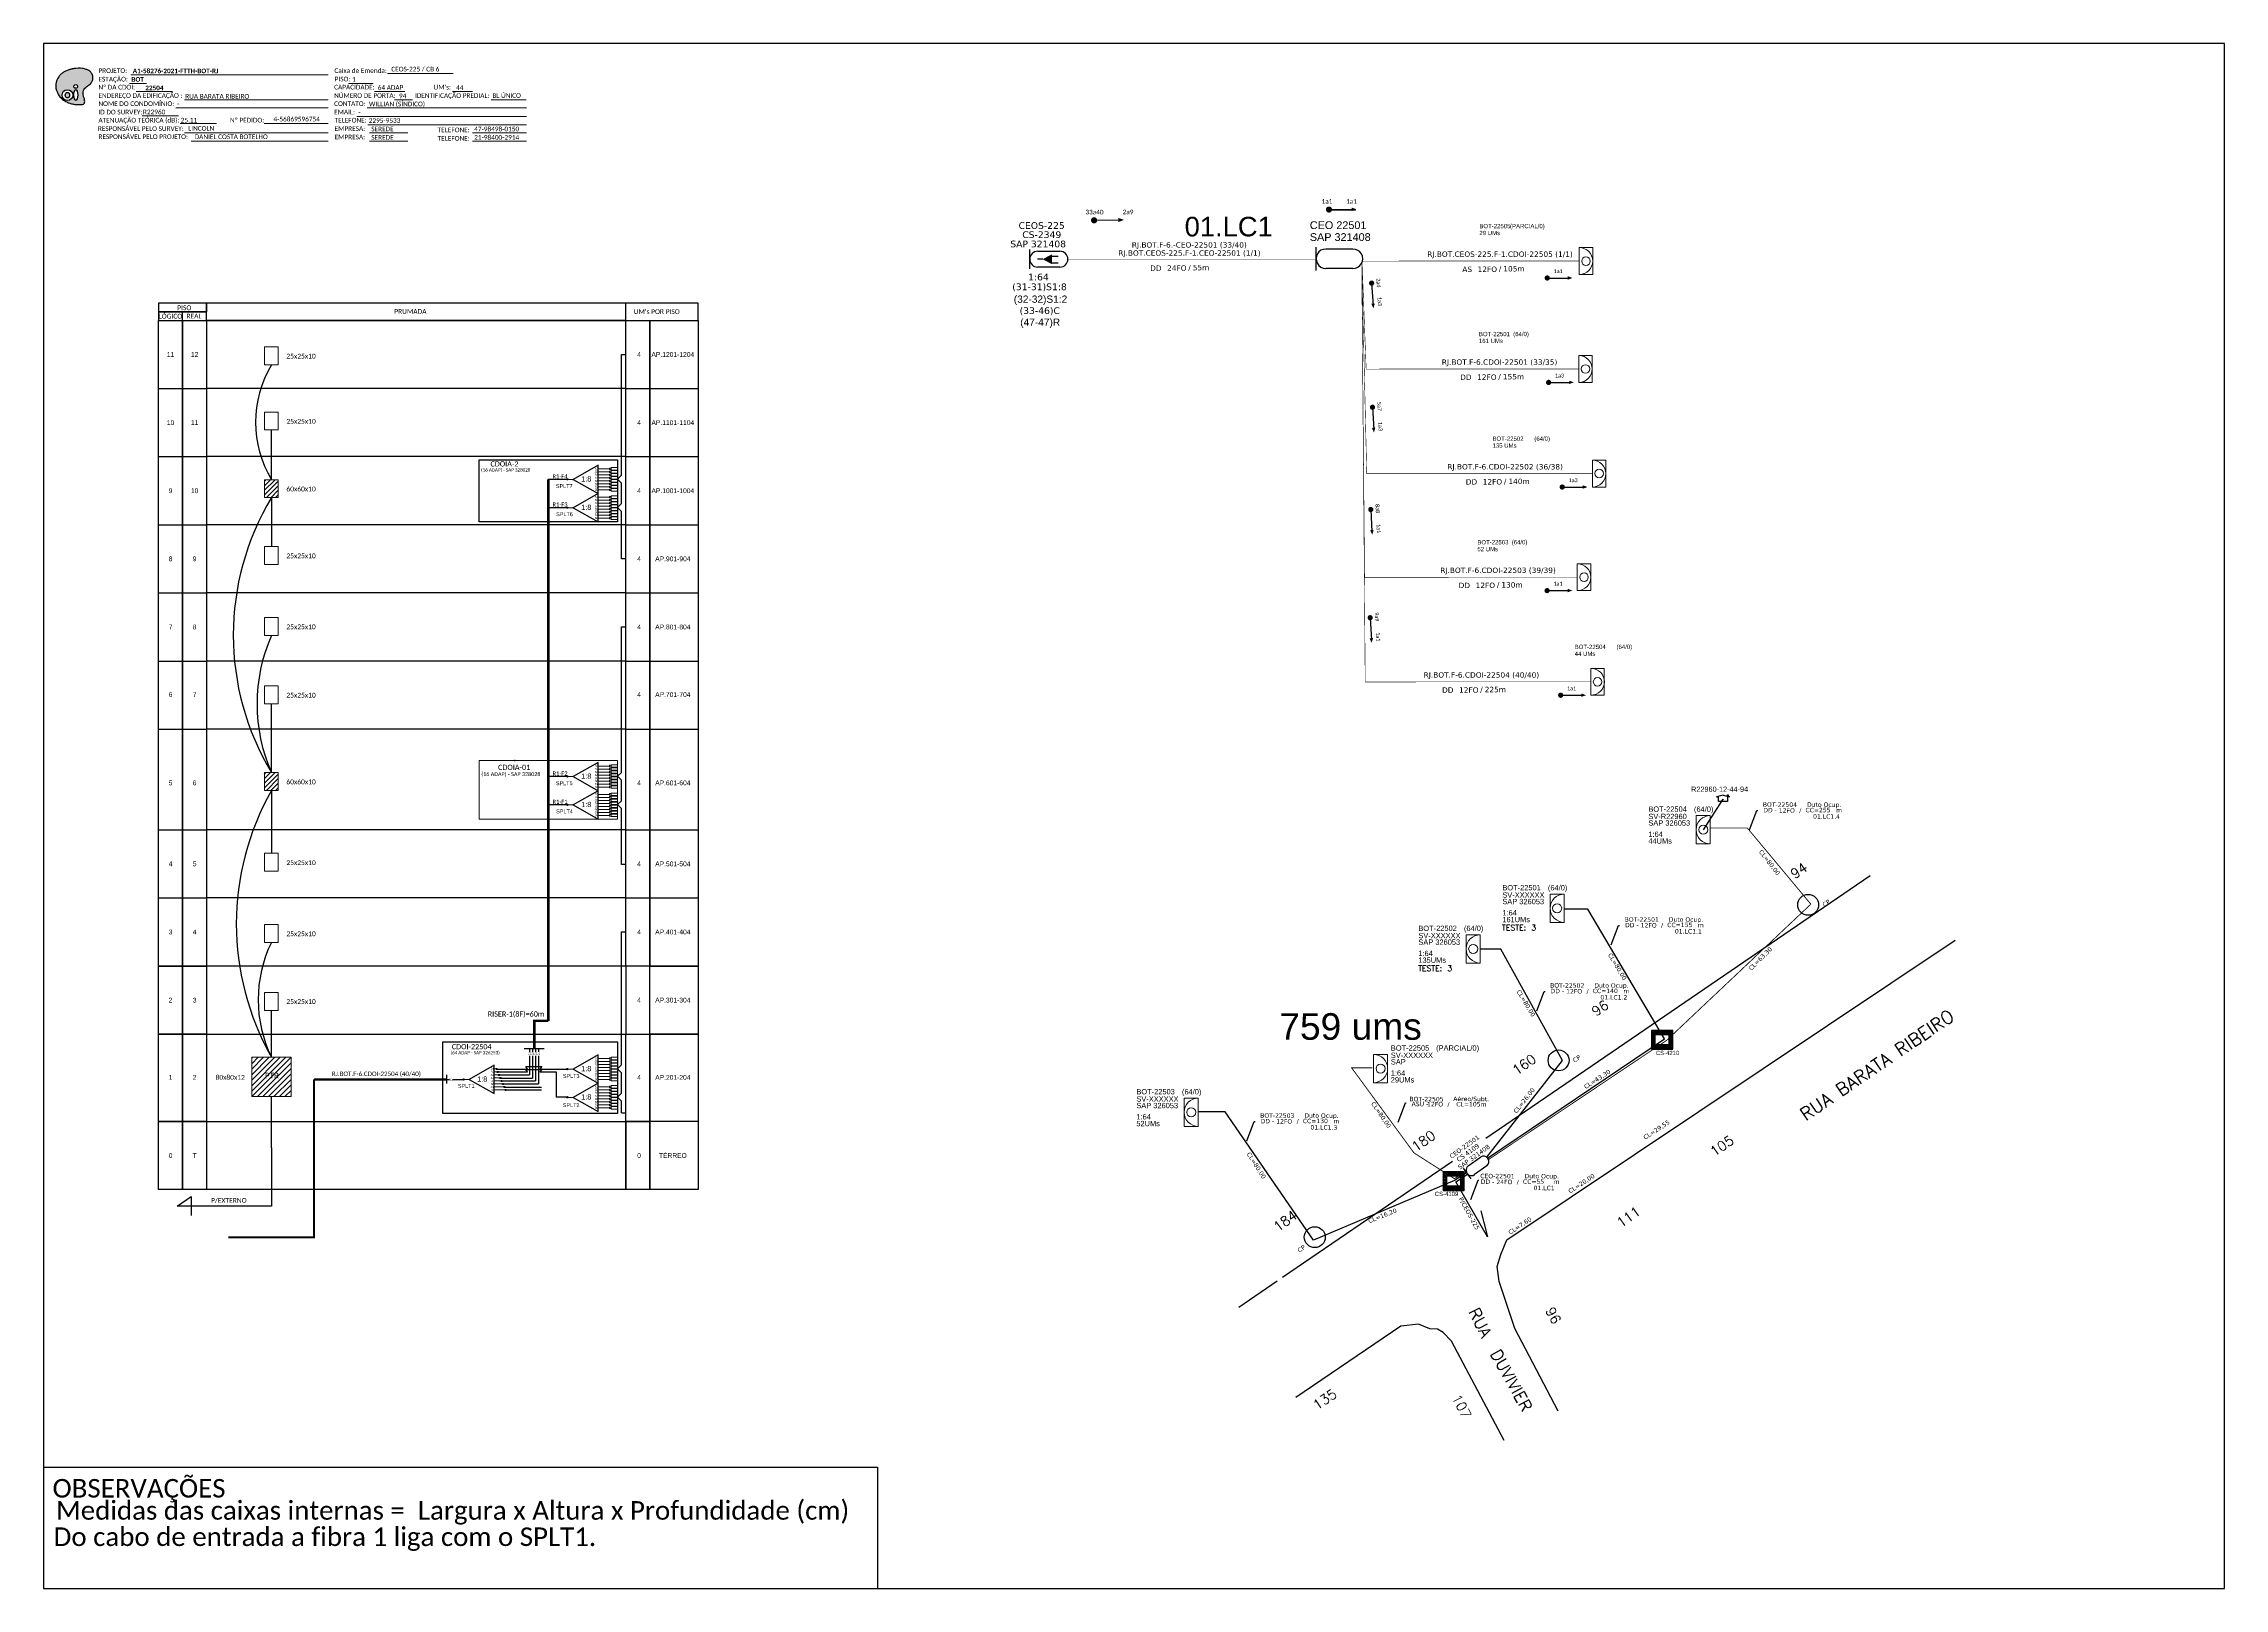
# Paper-space layout 'CDOI-22504' of a CAD drawing. Header units: millimetres. Extents: x 989 to 1827, y 2 to 596.
# The model-space entities are those that its viewports show. They can reach past a viewport. Long polylines and large blocks are cut down to what shows.
import ezdxf
from ezdxf.enums import TextEntityAlignment as Align

# ---------------------------------------------------------------- set-up
doc = ezdxf.new("R2010")
doc.units = ezdxf.units.MM
doc.linetypes.add('DIVIDE2', pattern=[0.625, 0.25, -0.125, 0, -0.125, 0, -0.125])
for name, color, linetype in [('10.1-Caixas Subterrâneas', 5, 'Continuous'), ('20.4-CEOS', 1, 'Continuous'), ('20.5-CEO', 1, 'Continuous'), ('CAP a instalar', 1, 'Continuous'), ('celulas gpon', 7, 'Continuous'), ('label_cabos', 7, 'Continuous'), ('Legenda', 1, 'Continuous'), ('Meio Fio', 7, 'Continuous'), ('ml', 1, 'Continuous'), ('MUB', 252, 'Continuous'), ('NET-RETIRAR', 54, 'DIVIDE2'), ('SETA', 7, 'Continuous'), ('surveys', 7, 'Continuous'), ('surveys legendas', 7, 'Continuous'), ('texto', 255, 'Continuous'), ('Txtruas', 150, 'Continuous')]:
    doc.layers.add(name, color=color, linetype=linetype)
for name, color, linetype, lineweight in [("20.0-LEGENDA DOS CDO'S", 1, 'Continuous', 0), ('20.1-CDO_INTERIOR', 1, 'Continuous', 0), ('40.1-ETIQUETAS', 1, 'Continuous', 20)]:
    doc.layers.add(name, color=color, linetype=linetype, lineweight=lineweight)
doc.layers.add('DROP DE CLIENTE', color=140, linetype='Continuous', plot=False)
doc.layers.add('EXTRA', color=50, linetype='Continuous', plot=False)
doc.styles.add('ARIAL', font='arial.ttf')
doc.styles.add('DIGICADE', font='arial.ttf')
doc.styles.add('MtXpl_Calibri', font='CALIBRI.TTF')
doc.styles.add('ROMANS', font='romans.shx')
doc.styles.add('siredit', font='verdana.ttf')
doc.styles.get("Standard").update_dxf_attribs({"font": 'arial.ttf'})
doc.styles.add('WMF-Calibri0', font='CALIBRI.TTF')
doc.styles.add('WMF-Calibri1', font='CALIBRIB.TTF')
doc.linetypes.add('FENCELINE1', pattern='A,0.25,-0.1,[133,ltypeshp.shx,S=0.1,R=0,X=-0.1,Y=0],-0.1,1', length=1.45)
doc.linetypes.add('RESERVA', pattern='A,0.5,-0.15,["RESERVA",Standard,S=0.18,R=0,X=0,Y=-0.1],-1.3', length=1.95)
doc.dimstyles.get("Standard").update_dxf_attribs({"dimtxt": 0.18, "dimasz": 0.18, "dimexe": 0.18, "dimexo": 0.0625, "dimgap": 0.09, "dimtad": 0, "dimtih": 1, "dimtoh": 1, "dimdec": 4, "dimzin": 0, "dimdsep": 46, "dimtxsty": 'Standard', "dimcen": 0.09, "dimadec": 0, "dimazin": 0, "dimtfac": 1, "dimtdec": 4, "dimtofl": 0, "dimtmove": 0, "dimatfit": 3, "dimfxl": 0, "dimtolj": 1, "dimtzin": 0, "dimarcsym": 0})

# ---------------------------------------------------------------- blocks, each defined once
blk = doc.blocks.new('*X10')
at = {"color": 0, "linetype": 'Continuous'}
for p, q in [((-1.25, 0.34099), (-0.49099, 1.1)), ((-1.25, 0.517767), (-0.667767, 1.1)), ((-1.25, 0.694544), (-0.844544, 1.1)), ((-1.25, 0.87132), (-1.02132, 1.1)), ((-1.25, 1.048097), (-1.198097, 1.1)), ((-1.25, 0.164214), (-0.8035, 0.610714)), ((-1.25, -0.012563), (-0.8035, 0.433937)), ((-1.25, -0.18934), (-0.8035, 0.25716)), ((-1.25, -0.366117), (-0.8035, 0.080383)), ((-0.789214, 0.625), (-0.314214, 1.1)), ((-0.612437, 0.625), (-0.137437, 1.1)), ((-0.43566, 0.625), (0.03934, 1.1)), ((-0.258883, 0.625), (0.216117, 1.1)), ((-0.082107, 0.625), (0.392893, 1.1)), ((0.09467, 0.625), (0.56967, 1.1)), ((0.271447, 0.625), (0.746447, 1.1)), ((0.448223, 0.625), (0.923223, 1.1)), ((0.625, 0.625), (1.1, 1.1)), ((0.801777, 0.625), (1.25, 1.073223)), ((0.8035, 0.449947), (1.25, 0.896447)), ((0.8035, 0.27317), (1.25, 0.71967)), ((0.8035, 0.096393), (1.25, 0.542893)), ((0.8035, -0.080383), (1.25, 0.366117)), ((0.8035, -0.25716), (1.25, 0.18934)), ((0.8035, -0.433937), (1.25, 0.012563)), ((-1.25, -0.542893), (-0.8035, -0.096393)), ((-1.25, -0.71967), (-0.8035, -0.27317)), ((-1.25, -0.896447), (-0.8035, -0.449947)), ((-1.25, -1.073223), (-0.801777, -0.625)), ((-1.1, -1.1), (-0.625, -0.625)), ((-0.923223, -1.1), (-0.448223, -0.625)), ((-0.746447, -1.1), (-0.271447, -0.625)), ((-0.56967, -1.1), (-0.09467, -0.625)), ((-0.392893, -1.1), (0.082107, -0.625)), ((-0.216117, -1.1), (0.258883, -0.625)), ((-0.03934, -1.1), (0.43566, -0.625)), ((0.137437, -1.1), (0.612437, -0.625)), ((0.314214, -1.1), (0.789214, -0.625)), ((0.49099, -1.1), (1.25, -0.34099)), ((0.667767, -1.1), (1.25, -0.517767)), ((0.8035, -0.610714), (1.25, -0.164214)), ((0.844544, -1.1), (1.25, -0.694544)), ((1.02132, -1.1), (1.25, -0.87132)), ((1.198097, -1.1), (1.25, -1.048097))]:
    blk.add_line(p, q, dxfattribs=at)
blk = doc.blocks.new('MANHOLE_MQ')
at = {"color": 0, "linetype": 'Continuous'}
for p, q in [((0.0000062, 0.0000057), (-0.0000063, 0.0000057)), ((-0.0000063, 0.0000057), (-0.0000063, -0.0000053)), ((-0.000004, 0.0000033), (0.000004, 0.0000033)), ((-0.000004, -0.0000029), (-0.000004, 0.0000033)), ((0.000004, 0.0000033), (0.000004, -0.0000029)), ((0.0000062, -0.0000053), (0.0000062, 0.0000057)), ((-0.0000063, -0.0000053), (0.0000062, -0.0000053)), ((0.000004, -0.0000029), (-0.000004, -0.0000029)), ((0.000004, -0.0000029), (0.000004, -0.0000029))]:
    blk.add_line(p, q, dxfattribs=at)
at = {"color": 0, "linetype": 'Continuous', "xscale": 5e-06, "yscale": 5e-06, "zscale": 1e-05}
blk.add_blockref('*X10', (0, 0.0000002), dxfattribs=at)
blk = doc.blocks.new('Inst CDOI-64')
at = {"layer": '20.1-CDO_INTERIOR', "color": 1, "lineweight": 18}
blk.add_lwpolyline([(-2.12, -2.13), (-2.12, 2.12), (0, 2.12), (0.01, -2.13)], close=True, dxfattribs=at)
blk.add_circle((-1.06, 0), 0.68, dxfattribs=at)
blk.add_arc((0.01, 0), 2.13, 90.0276, 270.0276, dxfattribs=at)
at = {"layer": "20.0-LEGENDA DOS CDO'S", "style": 'ARIAL'}
for tag, p, rotation in [('FID', (-9.3, 2.69), 0.118), ('SAP', (-9.3, 0.61), 359.9724), ('SURVEY', (-9.3, 1.6), 359.9724), ('1:XX', (-9.31, -1.08), 359.9724), ('UMS', (-9.31, -2.09), 359.9724)]:
    blk.add_attdef(tag, p, '', height=0.8, rotation=rotation, dxfattribs=at)
at = {"layer": "20.0-LEGENDA DOS CDO'S"}
for tag, p, style, flags in [('ID_ATIVIDADE', (-9.3, 3.78), 'ARIAL', 3), ('FATOR', (-1.5, 3.78), 'ARIAL', 1), ('QTDE', (-9.18, -3.66), 'DIGICADE', 3)]:
    blk.add_attdef(tag, p, '', height=0.8, rotation=0.118, dxfattribs=dict(at, style=style, flags=flags))
at = {"layer": "20.0-LEGENDA DOS CDO'S", "style": 'ARIAL'}
blk.add_attdef('FIBRAS_UTILIZADAS', text='', height=0.8, rotation=359.9724, dxfattribs=at).set_placement((-0.99, 2.69), align=Align.CENTER)
blk = doc.blocks.new('CDOI_CT_DRT')
at = {"layer": '20.1-CDO_INTERIOR', "color": 0, "lineweight": 18}
blk.add_lwpolyline([(2.13, -2.13), (2.13, 2.12), (0, 2.12), (0, -2.13)], close=True, dxfattribs=at)
blk.add_circle((1.06, 0), 0.68, dxfattribs=at)
blk.add_arc((0, 0), 2.13, 269.9724, 89.9724, dxfattribs=at)
at = {"layer": "20.0-LEGENDA DOS CDO'S", "color": 0, "style": 'ARIAL'}
for tag, p in [('CDO_N', (2.61, 2.69)), ('SAP', (2.61, 0.61)), ('SURVEY', (2.61, 1.6)), ('1:XX', (2.6, -1.08)), ('UMS', (2.6, -2.09))]:
    blk.add_attdef(tag, p, '', height=0.68, rotation=359.9724, dxfattribs=at)
blk.add_attdef('FIBRAS_UTILIZADAS', text='', height=0.68, rotation=359.9724, dxfattribs=at).set_placement((10.32, 2.69), align=Align.CENTER)
blk = doc.blocks.new('Inst CB DT OCUP CFOA-SM-DD-G-24')
at = {"layer": 'label_cabos', "color": 0, "style": 'siredit'}
for tag, flags, p in [('ID_ATIVIDADE', 3, (1.31, 2.67)), ('FATOR', 1, (11.56, 2.55))]:
    blk.add_attdef(tag, text='', height=1, rotation=359.69, dxfattribs=dict(at, flags=flags)).set_placement(p, align=Align.MIDDLE_CENTER)
for tag, p in [('TIPO_CABO', (1.11, 0)), ('DESTINO_CABO', (3.13, 1.26)), ('CABO', (4.69, -0.05)), ('/', (7.71, -0.05)), ('LANCE', (10.41, 0.02)), ('TIPO_CABO', (13.11, 1.24)), ('UND', (16.46, 0)), ('FID', (13.65, -1.41))]:
    blk.add_attdef(tag, text='', height=1, rotation=359.69, dxfattribs=at).set_placement(p, align=Align.MIDDLE_CENTER)
blk.add_attdef('QTDE', (11.93, -0.45), '', height=1, rotation=359.69, dxfattribs=at)
blk = doc.blocks.new('Inst CB DT OCUP CFOA-SM-DD-S-12')
at = {"layer": 'label_cabos', "color": 0, "style": 'siredit'}
for tag, flags, p in [('ID_ATIVIDADE', 3, (1.31, 2.67)), ('FATOR', 1, (11.56, 2.55))]:
    blk.add_attdef(tag, text='', height=1, rotation=359.69, dxfattribs=dict(at, flags=flags)).set_placement(p, align=Align.MIDDLE_CENTER)
for tag, p in [('TIPO_CABO', (1.11, 0)), ('DESTINO_CABO', (3.13, 1.26)), ('CABO', (4.69, -0.05)), ('/', (7.71, -0.05)), ('LANCE', (10.41, 0.02)), ('TIPO_CABO', (13.11, 1.24)), ('UND', (16.46, 0)), ('FID', (13.65, -1.41))]:
    blk.add_attdef(tag, text='', height=1, rotation=359.69, dxfattribs=at).set_placement(p, align=Align.MIDDLE_CENTER)
blk.add_attdef('QTDE', (11.93, -0.45), '', height=1, rotation=359.69, dxfattribs=at)
blk = doc.blocks.new('LEGENDA DOS CABOS')
at = {"layer": 'EXTRA', "color": 0, "style": 'siredit'}
for tag, p in [('ID', (4.6, 0.97)), ('XX', (9.03, 0.97))]:
    blk.add_attdef(tag, text='', height=0.48, rotation=359.69, dxfattribs=at).set_placement(p, align=Align.MIDDLE_CENTER)
at = {"layer": 'Legenda', "color": 0, "style": 'siredit'}
for tag, p in [('TIPO_CABO', (1.31, 0)), ('CABO', (4.69, -0.05)), ('/', (6.81, -0.05)), ('METROS', (10.03, -0.05))]:
    blk.add_attdef(tag, text='', height=0.8, rotation=359.69, dxfattribs=at).set_placement(p, align=Align.MIDDLE_CENTER)
blk = doc.blocks.new('OI')
h = blk.add_hatch(color=40)
edge = h.paths.add_edge_path()
edge.add_spline(control_points=[(4.35, -0.67), (3.92, -0.99), (3.26, -1.5), (2.81, -2.59), (2.9, -3.5), (3.06, -4.27), (3.31, -4.85), (3.37, -5.39), (3.4, -5.88), (3.2, -6.4), (2.54, -6.61), (1.65, -6.63), (0.55, -6.67), (-0.56, -6.42), (-1.61, -6.14), (-2.77, -5.61), (-3.92, -4.77), (-4.89, -3.7), (-5.34, -2.65), (-5.6, -1.94), (-5.85, -0.96), (-5.71, 0.47), (-5.1, 2.02), (-4.14, 3.02), (-3.3, 3.61), (-2.37, 4.16), (-1.36, 4.44), (-0.56, 4.7), (0.79, 4.85), (2.24, 4.97), (3.79, 4.57), (4.67, 4.21), (5.44, 3.65), (5.76, 2.99), (6.03, 2.21), (6.01, 1.46), (5.72, 0.64), (5.31, 0.08), (4.88, -0.38), (4.51, -0.55), (4.35, -0.67)], knot_values=[0, 0, 0, 0, 1.60434, 2.417191, 3.427595, 4.282808, 4.776746, 5.304182, 5.888771, 6.258406, 6.858137, 7.79129, 8.986195, 10.124242, 11.187857, 12.242908, 13.953784, 15.414161, 16.515391, 17.349188, 17.675853, 19.552021, 21.515531, 22.568638, 23.63245, 24.621084, 25.782718, 26.745347, 27.142653, 29.870543, 31.004649, 31.921532, 32.709589, 33.801391, 34.042471, 35.192333, 35.971461, 36.628871, 37.254359, 37.836911, 37.836911, 37.836911, 37.836911], degree=3, periodic=0)
h.paths.add_polyline_path([(1.13, -0.87, -1), (-0.04, -0.87, -1)], flags=16)
edge = h.paths.add_edge_path(flags=16)
edge.add_ellipse((0.56, -3.59), major_axis=(-0.02, 1.71), ratio=0.361305, start_angle=0, end_angle=360)
h.paths.add_polyline_path([(-0.36, -3.62, -1), (-3.8, -3.62, -1)], flags=16)
edge = h.paths.add_edge_path(flags=0)
edge.add_ellipse((-2.08, -3.62), major_axis=(0, 0.885), ratio=0.758294, start_angle=0, end_angle=360)
at = {"color": 40}
for centre, radius in [((-2.08, -3.62), 1.72), ((0.54, -0.87), 0.587)]:
    blk.add_circle(centre, radius, dxfattribs=at)
blk.add_ellipse((-2.08, -3.62), major_axis=(0, 0.885), ratio=0.758294, start_param=-3.141592653589792, end_param=3.141592653589792, dxfattribs=at)
blk.add_ellipse((0.56, -3.59), major_axis=(-0.02, 1.71), ratio=0.361305, dxfattribs=at)
at = {"color": 40, "start_tangent": (-0.800898, -0.598801), "end_tangent": (-0.800898, -0.598801)}
blk.add_spline([(4.35, -0.67), (3.2, -1.78), (2.9, -2.54), (2.92, -3.55), (3.12, -4.38), (3.28, -4.85), (3.37, -5.37), (3.35, -5.95), (3.2, -6.29), (2.66, -6.55), (1.73, -6.63), (0.54, -6.62), (-0.58, -6.41), (-1.6, -6.11), (-2.56, -5.67), (-3.95, -4.67), (-4.89, -3.56), (-5.37, -2.56), (-5.64, -1.78), (-5.72, -1.46), (-5.63, 0.42), (-4.84, 2.22), (-4.13, 2.99), (-3.27, 3.62), (-2.4, 4.09), (-1.3, 4.47), (-0.37, 4.72), (0.02, 4.77), (2.75, 4.8), (3.85, 4.53), (4.69, 4.16), (5.31, 3.68), (5.85, 2.73), (5.93, 2.5), (5.94, 1.35), (5.67, 0.62), (5.29, 0.08), (4.84, -0.36), (4.35, -0.67)], degree=3, dxfattribs=at)
blk = doc.blocks.new('SURVEY_SURVEY')
for p, q in [((0, 0.0000127), (-0.0000126, 0.000009)), ((-0.0000126, 0.000009), (-0.0000086, 0.000009)), ((-0.0000086, 0), (-0.0000086, 0.000009)), ((0, 0.0000127), (0.0000126, 0.000009)), ((0.0000084, 0.0000132), (0.0000098, 0.0000132)), ((0.0000084, 0.0000103), (0.0000084, 0.0000132)), ((0.0000126, 0.000009), (0.0000086, 0.000009)), ((0.0000086, 0.000009), (0.0000086, 0)), ((0.0000098, 0.0000132), (0.0000098, 0.0000099)), ((0.0000086, 0), (-0.0000086, 0))]:
    blk.add_line(p, q)
at = {"ltscale": 6}
blk.add_circle((0, 0.0000045), 0.0000000477, dxfattribs=at)
blk = doc.blocks.new('CEOS_RP_CT_DRT')
at = {"layer": '20.4-CEOS', "color": 0}
for p, q in [((-4.54, 1.19), (-1.19, 1.19)), ((-1.19, -1.19), (-4.54, -1.19))]:
    blk.add_line(p, q, dxfattribs=at)
for points in [[(-5.73, -1.43), (-5.73, 1.44)], [(-3.79, 0), (-4.59, 0)], [(-2.47, 0.48), (-1.45, 0.48)], [(-2.47, -0.52), (-1.45, -0.52)]]:
    blk.add_lwpolyline(points, dxfattribs=at)
blk.add_lwpolyline([(-3.79, 0, 0, 1.47, 0), (-2.41, 0, 1.47, 1.47, 0)], format="xyseb", dxfattribs=at)
for centre, start, end in [((-4.54, 0), 90, 270), ((-1.19, 0), 270, 90)]:
    blk.add_arc(centre, 1.19, start, end, dxfattribs=at)
at = {"layer": '20.4-CEOS', "color": 7, "style": 'siredit'}
for tag, p in [('Nº_DA_CEOS', (-2.86, 5.6)), ('LOCAL', (-2.86, 4.24)), ('SAP', (-2.86, 2.78)), ('RACIO_SPLITAGEM', (-2.86, -1.88)), ('FIBRAS_SPLITTER', (-2.86, -3.58)), ('RESERVA_FINAIS', (-2.86, -6.39)), ('FIBRAS_TOP_C', (-2.86, -5.08))]:
    blk.add_attdef(tag, text='', height=1.01, dxfattribs=at).set_placement(p, align=Align.TOP_CENTER)
blk = doc.blocks.new('ETIQUETA_RS5F')
at = {"layer": '40.1-ETIQUETAS', "color": 0, "style": 'siredit'}
blk.add_text('/', height=1.5, dxfattribs=at).set_placement((1.55, -1.95), align=Align.MIDDLE_RIGHT)
for tag, p in [('ETIQUETA_R_SECUNDARIA', (1.18, 2.1)), ('ETIQUETA_R_PRIMARIA', (1.18, 4.1)), ('F_ATIVAS/F_MORTAS', (1.11, -4.24))]:
    blk.add_attdef(tag, text='', height=1.5, dxfattribs=at).set_placement(p, align=Align.MIDDLE_CENTER)
for tag, p in [('TIPO_CABO', (-6.62, -2.12)), ('CAP_CABO', (0.37, -2.09))]:
    blk.add_attdef(tag, text='', height=1.5, dxfattribs=at).set_placement(p, align=Align.MIDDLE_RIGHT)
blk.add_attdef('METROS', text='', height=1.5, dxfattribs=at).set_placement((2.11, -1.95), align=Align.MIDDLE_LEFT)
for tag, p in [('FUSÃO_1', (0.82, -8.39)), ('FUSÃO_2', (0.82, -10.6)), ('FUSÃO_3', (0.82, -12.93)), ('FUSÃO_4', (0.82, -15.14)), ('FUSÃO_5', (0.82, -17.16))]:
    blk.add_attdef(tag, text='', height=1.5, dxfattribs=at).set_placement(p, align=Align.CENTER)
blk = doc.blocks.new('CDOI_INT')
at = {"layer": '20.1-CDO_INTERIOR', "color": 0, "lineweight": 18}
blk.add_lwpolyline([(4.25, -4.25), (4.25, 4.25), (0, 4.25), (0, -4.25)], close=True, dxfattribs=at)
blk.add_circle((2.12, 0), 1.36, dxfattribs=at)
blk.add_arc((0, 0), 4.25, 270, 90, dxfattribs=at)
at = {"layer": "20.0-LEGENDA DOS CDO'S", "color": 0, "style": 'ARIAL'}
for tag, p in [('SAP', (-0.08, 6.23)), ('CDO_N', (-0.08, 10.38)), ('SURVEY', (-0.08, 8.2)), ('SPLITER_1', (21.18, 10.38)), ('SPLITER_2', (21.19, 8.68)), ('1:XX', (5.94, -2.22)), ('UMS', (5.94, -4.24))]:
    blk.add_attdef(tag, p, '', height=1.36, dxfattribs=at)
blk.add_attdef('FIBRAS_UTILIZADAS', text='', height=1.36, dxfattribs=at).set_placement((15.34, 10.38), align=Align.CENTER)
blk = doc.blocks.new('SPLITTER_')
blk.add_point((0, 0))
at = {"style": 'ARIAL', "flags": 4}
blk.add_attdef('SPLT', (0, -3.26), '', height=1.5, dxfattribs=at)
blk = doc.blocks.new('SPLT_1-8_DIV_DIR')
h = blk.add_hatch(color=3)
h.dxf.hatch_style = 1
edge = h.paths.add_edge_path()
edge.add_arc((12.77, 4.04), 0.242, 0, 360)
h = blk.add_hatch(color=3)
h.dxf.hatch_style = 1
edge = h.paths.add_edge_path()
edge.add_arc((13.27, 2.88), 0.242, 0, 360)
h = blk.add_hatch(color=3)
h.dxf.hatch_style = 1
edge = h.paths.add_edge_path()
edge.add_arc((13.77, 1.73), 0.242, 0, 360)
h = blk.add_hatch(color=3)
h.dxf.hatch_style = 1
edge = h.paths.add_edge_path()
edge.add_arc((14.27, 0.58), 0.242, 0, 360)
h = blk.add_hatch(color=3)
h.dxf.hatch_style = 1
edge = h.paths.add_edge_path()
edge.add_arc((14.77, -0.58), 0.242, 0, 360)
h = blk.add_hatch(color=3)
h.dxf.hatch_style = 1
edge = h.paths.add_edge_path()
edge.add_arc((15.27, -1.73), 0.242, 0, 360)
h = blk.add_hatch(color=3)
h.dxf.hatch_style = 1
edge = h.paths.add_edge_path()
edge.add_arc((15.77, -2.88), 0.242, 0, 360)
h = blk.add_hatch(color=3)
h.dxf.hatch_style = 1
edge = h.paths.add_edge_path()
edge.add_arc((16.27, -4.04), 0.242, 0, 360)
at = {"color": 1, "lineweight": 0}
blk.add_lwpolyline([(2.22, 0), (0, 0)], dxfattribs=at)
at = {"color": 1}
blk.add_lwpolyline([(11.89, 5.45), (2.22, 0), (11.89, -5.45), (11.89, 5.45)], dxfattribs=at)
at = {"color": 7, "lineweight": 0}
for points in [[(12.77, 4.04), (11.89, 4.04)], [(11.89, 2.88), (13.27, 2.88)], [(11.89, 1.73), (13.77, 1.73)], [(11.89, 0.58), (14.27, 0.58)], [(11.89, -0.58), (14.77, -0.58)], [(11.89, -1.73), (15.27, -1.73)], [(11.89, -2.88), (15.77, -2.88)], [(11.89, -4.04), (16.27, -4.04)]]:
    blk.add_lwpolyline(points, dxfattribs=at)
at = {"color": 3}
for centre in [(12.77, 4.04), (13.27, 2.88), (13.77, 1.73), (14.27, 0.58), (14.77, -0.58), (15.27, -1.73), (15.77, -2.88), (16.27, -4.04)]:
    blk.add_circle(centre, 0.242, dxfattribs=at)
at = {"color": 1, "style": 'ARIAL'}
for s, height, p in [('1:8', 2, (5.35, -0.85)), ('S1', 0.75, (10.52, 3.77)), ('S2', 0.75, (10.52, 2.58)), ('S3', 0.75, (10.52, 1.37)), ('S4', 0.75, (10.52, 0.19)), ('S5', 0.75, (10.52, -1.02)), ('S6', 0.75, (10.52, -2.14)), ('S7', 0.75, (10.52, -3.24)), ('S8', 0.75, (10.52, -4.36))]:
    blk.add_text(s, height=height, dxfattribs=at).set_placement(p)
blk = doc.blocks.new('SPLT_1-8_SC-APC')
at = {"color": 1, "lineweight": 0}
blk.add_lwpolyline([(-17.04, -7.55), (-19.26, -7.55)], dxfattribs=at)
at = {"color": 1}
blk.add_lwpolyline([(-7.37, -2.1), (-17.04, -7.55), (-7.37, -13), (-7.37, -2.1)], dxfattribs=at)
at = {"color": 3, "lineweight": 0}
for points in [[(-2.99, -3.51), (-7.37, -3.51)], [(-7.37, -4.66), (-2.99, -4.66)], [(-7.37, -5.82), (-2.99, -5.82)], [(-7.37, -6.97), (-2.99, -6.97)], [(-7.37, -8.12), (-2.99, -8.12)], [(-2.41, -3.02), (-2.41, -4)], [(-2.41, -3.02), (0, -3.02)], [(-2.41, -4), (0, -4)], [(-2.41, -4.17), (-2.41, -5.16)], [(-2.41, -4.17), (0, -4.17)], [(-2.41, -5.16), (0, -5.16)], [(-2.41, -5.32), (-2.41, -6.31)], [(-2.41, -5.32), (0, -5.32)], [(-2.41, -6.31), (0, -6.31)], [(-2.41, -6.48), (-2.41, -7.46)], [(-2.41, -6.48), (0, -6.48)], [(-2.41, -7.46), (0, -7.46)], [(-2.41, -7.63), (-2.41, -8.62)], [(-2.41, -7.63), (0, -7.63)], [(-7.37, -9.28), (-2.99, -9.28)], [(-7.37, -10.43), (-2.99, -10.43)], [(-7.37, -11.58), (-2.99, -11.58)], [(-2.41, -8.62), (0, -8.62)], [(-2.41, -8.78), (-2.41, -9.77)], [(-2.41, -8.78), (0, -8.78)], [(-2.41, -9.77), (0, -9.77)], [(-2.41, -9.94), (-2.41, -10.92)], [(-2.41, -9.94), (0, -9.94)], [(-2.41, -10.92), (0, -10.92)], [(-2.41, -11.09), (-2.41, -12.08)], [(-2.41, -11.09), (0, -11.09)], [(-2.41, -12.08), (0, -12.08)]]:
    blk.add_lwpolyline(points, dxfattribs=at)
for points in [[(-2.99, -3.22), (-2.41, -3.22), (-2.41, -3.8), (-2.99, -3.8)], [(-2.99, -4.38), (-2.41, -4.38), (-2.41, -4.95), (-2.99, -4.95)], [(-2.99, -5.53), (-2.41, -5.53), (-2.41, -6.1), (-2.99, -6.1)], [(-2.99, -6.68), (-2.41, -6.68), (-2.41, -7.26), (-2.99, -7.26)], [(-2.99, -7.84), (-2.41, -7.84), (-2.41, -8.41), (-2.99, -8.41)], [(-2.99, -8.99), (-2.41, -8.99), (-2.41, -9.56), (-2.99, -9.56)], [(-2.99, -10.14), (-2.41, -10.14), (-2.41, -10.72), (-2.99, -10.72)], [(-2.99, -11.3), (-2.41, -11.3), (-2.41, -11.87), (-2.99, -11.87)]]:
    blk.add_lwpolyline(points, close=True, dxfattribs=at)
at = {"color": 1, "style": 'ARIAL'}
for s, height, p in [('1:8', 2, (-13.91, -8.4)), ('S1', 0.75, (-8.74, -3.78)), ('S2', 0.75, (-8.74, -4.97)), ('S3', 0.75, (-8.74, -6.18)), ('S4', 0.75, (-8.74, -7.36)), ('S5', 0.75, (-8.74, -8.57)), ('S6', 0.75, (-8.74, -9.69)), ('S7', 0.75, (-8.74, -10.78)), ('S8', 0.75, (-8.74, -11.9))]:
    blk.add_text(s, height=height, dxfattribs=at).set_placement(p)
blk = doc.blocks.new('LEG_64ADAP_ESQ')
blk.add_point((0, 0))
at = {"color": 1, "style": 'WMF-Calibri0', "flags": 4}
blk.add_attdef('MODELO', text='', height=1.5, dxfattribs=at).set_placement((-1.47, -5.97), align=Align.CENTER)
blk.add_attdef('CDO', (-4.08, -3.61), '', height=2, dxfattribs=at)

msp = doc.modelspace()

# ---------------------------------------------------------------- hatches: boundary and pattern name
h = msp.add_hatch()
h.set_pattern_fill('ANSI31', color=1, scale=10)
h.set_pattern_definition([(45, (780066.7577, 168387.7375), (-0.88388348, 0.88388348), [])])
h.paths.add_polyline_path([(792259.58, 170170.73), (792254.28, 170170.73), (792254.28, 170163.84), (792259.58, 170163.84)])
h = msp.add_hatch(color=3)
h.dxf.hatch_style = 1
edge = h.paths.add_edge_path()
edge.add_arc((792370.72, 170170.87), 0.205, 0, 360)
h = msp.add_hatch(color=3)
h.dxf.hatch_style = 1
edge = h.paths.add_edge_path()
edge.add_arc((792370.72, 170159.97), 0.205, 0, 360)
h = msp.add_hatch()
h.set_pattern_fill('ANSI31', color=1, scale=10)
h.set_pattern_definition([(45, (780066.7577, 168275.1059), (-0.88388348, 0.88388348), [])])
h.paths.add_polyline_path([(792259.58, 170058.1), (792254.28, 170058.1), (792254.28, 170051.2), (792259.58, 170051.2)])
h = msp.add_hatch(color=3)
h.dxf.hatch_style = 1
edge = h.paths.add_edge_path()
edge.add_arc((792370.73, 170056.6), 0.205, 0, 360)
h = msp.add_hatch(color=3)
h.dxf.hatch_style = 1
edge = h.paths.add_edge_path()
edge.add_arc((792370.73, 170045.7), 0.205, 0, 360)
h = msp.add_hatch()
h.set_pattern_fill('ANSI31', color=1, scale=12, style=0)
h.set_pattern_definition([(45, (791515.7566, 169471.3908), (-1.0606602, 1.0606602), [])])
h.paths.add_polyline_path([(792264.52, 169948.66), (792249.34, 169948.66), (792249.34, 169933.51), (792264.52, 169933.51)])
h.paths.add_polyline_path([(792254.07, 169939.6), (792260.58, 169939.6), (792260.58, 169943.55), (792254.07, 169943.55)], flags=9)
h = msp.add_hatch(color=3)
h.dxf.hatch_style = 1
edge = h.paths.add_edge_path()
edge.add_arc((792370.72, 169944.13), 0.256, 0, 360)
h = msp.add_hatch(color=3)
h.dxf.hatch_style = 1
edge = h.paths.add_edge_path()
edge.add_arc((792330.83, 169940.1), 0.256, 0, 360)
h = msp.add_hatch(color=3)
h.dxf.hatch_style = 1
edge = h.paths.add_edge_path()
edge.add_arc((792370.72, 169933.24), 0.256, 0, 360)

# ---------------------------------------------------------------- linework, layer by layer
at = {"color": 0}
for p, q in [((792213.52, 170231.98), (792222.77, 170231.98)), ((792213.52, 170205.78), (792213.52, 170231.98)), ((792222.77, 170231.98), (792222.77, 170205.78)), ((792222.77, 170231.98), (792232.03, 170231.98)), ((792222.77, 170205.78), (792222.77, 170231.98)), ((792393.2, 170231.98), (792232.03, 170231.98)), ((792232.03, 170231.98), (792232.03, 170205.78)), ((792393.2, 170231.98), (792402.45, 170231.98)), ((792393.2, 170205.78), (792393.2, 170231.98)), ((792402.45, 170231.98), (792420.97, 170231.98)), ((792402.45, 170205.78), (792402.45, 170231.98)), ((792402.45, 170231.98), (792402.45, 170205.78)), ((792420.97, 170231.98), (792420.97, 170205.78)), ((792213.52, 170205.78), (792222.77, 170205.78)), ((792213.52, 170179.59), (792213.52, 170205.78)), ((792222.77, 170205.78), (792222.77, 170179.59)), ((792222.77, 170205.78), (792232.03, 170205.78)), ((792222.77, 170179.59), (792222.77, 170205.78)), ((792393.2, 170205.78), (792232.03, 170205.78)), ((792232.03, 170205.78), (792232.03, 170179.59)), ((792393.2, 170205.78), (792402.45, 170205.78)), ((792393.2, 170179.59), (792393.2, 170205.78)), ((792402.45, 170205.78), (792420.97, 170205.78)), ((792402.45, 170179.59), (792402.45, 170205.78)), ((792402.45, 170205.78), (792402.45, 170179.59)), ((792420.97, 170205.78), (792420.97, 170179.59)), ((792213.52, 170179.59), (792222.77, 170179.59)), ((792213.52, 170153.39), (792213.52, 170179.59)), ((792222.77, 170179.59), (792222.77, 170153.39)), ((792222.77, 170179.59), (792232.03, 170179.59)), ((792222.77, 170153.39), (792222.77, 170179.59)), ((792393.2, 170179.59), (792232.03, 170179.59)), ((792232.03, 170179.59), (792232.03, 170153.39)), ((792393.2, 170179.59), (792402.45, 170179.59)), ((792393.2, 170153.39), (792393.2, 170179.59)), ((792402.45, 170179.59), (792420.97, 170179.59)), ((792402.45, 170153.39), (792402.45, 170179.59)), ((792402.45, 170179.59), (792402.45, 170153.39)), ((792420.97, 170179.59), (792420.97, 170153.39)), ((792213.52, 170153.39), (792222.77, 170153.39)), ((792213.52, 170127.2), (792213.52, 170153.39)), ((792222.77, 170153.39), (792222.77, 170127.2)), ((792222.77, 170153.39), (792232.03, 170153.39)), ((792222.77, 170127.2), (792222.77, 170153.39)), ((792393.2, 170153.39), (792232.03, 170153.39)), ((792232.03, 170153.39), (792232.03, 170127.2)), ((792393.2, 170153.39), (792402.45, 170153.39)), ((792393.2, 170127.2), (792393.2, 170153.39)), ((792402.45, 170153.39), (792420.97, 170153.39)), ((792402.45, 170127.2), (792402.45, 170153.39)), ((792402.45, 170153.39), (792402.45, 170127.2)), ((792420.97, 170153.39), (792420.97, 170127.2)), ((792213.52, 170127.2), (792222.77, 170127.2)), ((792213.52, 170101), (792213.52, 170127.2)), ((792222.77, 170127.2), (792222.77, 170101)), ((792222.77, 170127.2), (792232.03, 170127.2)), ((792222.77, 170101), (792222.77, 170127.2)), ((792393.2, 170127.2), (792232.03, 170127.2)), ((792232.03, 170127.2), (792232.03, 170101)), ((792393.2, 170127.2), (792402.45, 170127.2)), ((792393.2, 170101), (792393.2, 170127.2)), ((792402.45, 170127.2), (792420.97, 170127.2)), ((792402.45, 170101), (792402.45, 170127.2)), ((792402.45, 170127.2), (792402.45, 170101)), ((792420.97, 170127.2), (792420.97, 170101)), ((792213.52, 170101), (792222.77, 170101)), ((792213.52, 170074.81), (792213.52, 170101)), ((792222.77, 170101), (792222.77, 170074.81)), ((792222.77, 170101), (792232.03, 170101)), ((792222.77, 170074.81), (792222.77, 170101)), ((792393.2, 170101), (792232.03, 170101)), ((792232.03, 170101), (792232.03, 170074.81)), ((792393.2, 170101), (792402.45, 170101)), ((792393.2, 170074.81), (792393.2, 170101)), ((792402.45, 170101), (792420.97, 170101)), ((792402.45, 170074.81), (792402.45, 170101)), ((792402.45, 170101), (792402.45, 170074.81)), ((792420.97, 170101), (792420.97, 170074.81)), ((792213.52, 170074.81), (792222.77, 170074.81)), ((792213.52, 170036.11), (792213.52, 170074.81)), ((792222.77, 170074.81), (792222.77, 170036.11)), ((792222.77, 170074.81), (792232.03, 170074.81)), ((792222.77, 170036.11), (792222.77, 170074.81)), ((792393.2, 170074.81), (792232.03, 170074.81)), ((792232.03, 170074.81), (792232.03, 170036.11)), ((792393.2, 170074.81), (792402.45, 170074.81)), ((792393.2, 170036.11), (792393.2, 170074.81)), ((792402.45, 170074.81), (792420.97, 170074.81)), ((792402.45, 170036.11), (792402.45, 170074.81)), ((792402.45, 170074.81), (792402.45, 170036.11)), ((792420.97, 170074.81), (792420.97, 170036.11)), ((792213.52, 170036.11), (792222.77, 170036.11)), ((792213.52, 170009.91), (792213.52, 170036.11)), ((792222.77, 170036.11), (792222.77, 170009.91)), ((792222.77, 170036.11), (792232.03, 170036.11)), ((792222.77, 170009.91), (792222.77, 170036.11)), ((792393.2, 170036.11), (792232.03, 170036.11)), ((792232.03, 170036.11), (792232.03, 170009.91)), ((792393.2, 170036.11), (792402.45, 170036.11)), ((792393.2, 170009.91), (792393.2, 170036.11)), ((792402.45, 170036.11), (792420.97, 170036.11)), ((792402.45, 170009.91), (792402.45, 170036.11)), ((792402.45, 170036.11), (792402.45, 170009.91)), ((792420.97, 170036.11), (792420.97, 170009.91)), ((792393.2, 170009.91), (792232.03, 170009.91)), ((792393.2, 169983.72), (792232.03, 169983.72)), ((792393.2, 169983.72), (792393.2, 169957.52)), ((792232.03, 169957.52), (792393.2, 169957.52)), ((792232.03, 169923.96), (792393.2, 169923.96)), ((792393.2, 169923.96), (792393.2, 169897.76)), ((792402.45, 169897.76), (792402.45, 169923.96)), ((792420.97, 169923.96), (792420.97, 169897.76)), ((792393.2, 169897.76), (792232.03, 169897.76)), ((792420.97, 169897.76), (792402.45, 169897.76))]:
    msp.add_line(p, q, dxfattribs=at)
for points in [[(792169.34, 169744.42), (793007.91, 169744.42), (793007.91, 170338.42), (792169.34, 170338.42), (792169.34, 169744.42)], [(792232.03, 170231.98), (792420.97, 170231.98), (792420.97, 170238.56), (792232.03, 170238.56), (792232.03, 170238.56), (792232.03, 170235.27)], [(792393.18, 170231.98), (792393.18, 170238.56)], [(792222.77, 170231.98), (792222.77, 170235.27)], [(792169.34, 169790.99), (792489.93, 169790.99)]]:
    msp.add_lwpolyline(points)
at = {"color": 7, "lineweight": 0}
for points in [[(792202.3, 170323.1), (792208.85, 170323.1)], [(792202.81, 170326.38), (792278.79, 170326.38)], [(792286.58, 170323.14), (792296.07, 170323.14)], [(792301.63, 170326.87), (792326.76, 170326.87)], [(792204.96, 170320.03), (792218.9, 170320.03)], [(792220.12, 170313.68), (792278.79, 170313.68)], [(792223.53, 170316.8), (792278.79, 170316.8)], [(792293.75, 170313.68), (792354.98, 170313.68)], [(792296.63, 170320.03), (792308.25, 170320.03)], [(792304.22, 170316.8), (792311.16, 170316.8)], [(792326.57, 170320.03), (792334.24, 170320.03)], [(792341.39, 170316.8), (792354.95, 170316.8)], [(792207.28, 170310.62), (792221.22, 170310.62)], [(792221.81, 170307.65), (792235.76, 170307.65)], [(792223.53, 170304.1), (792278.79, 170304.1)], [(792254.15, 170307.66), (792278.64, 170307.66)], [(792254.65, 170307.66), (792278.8, 170307.66)], [(792289.71, 170310.45), (792354.98, 170310.45)], [(792293.99, 170307.21), (792354.98, 170307.21)], [(792294.6, 170304.1), (792309.4, 170304.1)], [(792334.21, 170304.1), (792354.98, 170304.1)], [(792226.02, 170300.86), (792278.79, 170300.86)], [(792294.6, 170300.86), (792309.4, 170300.86)], [(792334.21, 170300.86), (792354.98, 170300.86)]]:
    msp.add_lwpolyline(points, dxfattribs=at)
for points, const_width in [([(792572.67, 170270.47, 1), (792573.85, 170270.48, 1)], 1.18), ([(792663.59, 170275.2, 1), (792663.59, 170274.03, 1)], 1.17), ([(792679.95, 170246.82, 1), (792680.02, 170245.83, 1)], 1), ([(792747.01, 170248.29, 1), (792748.01, 170248.29, 1)], 1), ([(792747.55, 170208.15, 1), (792748.55, 170208.15, 1)], 1), ([(792680.31, 170199.1, 1), (792680.36, 170198.1, 1)], 1), ([(792752.78, 170167.91, 1), (792753.78, 170167.91, 1)], 1), ([(792679.65, 170159.77, 1), (792679.7, 170158.77, 1)], 1), ([(792746.96, 170128.09, 1), (792747.96, 170128.09, 1)], 1), ([(792679.41, 170118.17, 1), (792679.46, 170117.17, 1)], 1), ([(792752.2, 170087.85, 1), (792753.2, 170087.85, 1)], 1)]:
    msp.add_lwpolyline(points, format="xyb", close=True, dxfattribs=dict(const_width=const_width))
for points in [[(792213.52, 170235.27), (792232.03, 170235.27), (792232.03, 170238.56), (792213.52, 170238.56)], [(792213.52, 170231.98), (792232.03, 170231.98), (792232.03, 170235.27), (792213.52, 170235.27)]]:
    msp.add_lwpolyline(points, close=True)
at = {"lineweight": 0}
for points in [[(792254.28, 170221.81), (792259.58, 170221.81), (792259.58, 170214.92), (792254.28, 170214.92)], [(792254.28, 170196.75), (792259.58, 170196.75), (792259.58, 170189.86), (792254.28, 170189.86)], [(792254.28, 170145.02), (792259.58, 170145.02), (792259.58, 170138.12), (792254.28, 170138.12)], [(792254.28, 170117.73), (792259.58, 170117.73), (792259.58, 170110.83), (792254.28, 170110.83)], [(792254.28, 170091.44), (792259.58, 170091.44), (792259.58, 170084.54), (792254.28, 170084.54)], [(792254.28, 170027.08), (792259.58, 170027.08), (792259.58, 170020.18), (792254.28, 170020.18)], [(792254.28, 169999.71), (792259.58, 169999.71), (792259.58, 169992.82), (792254.28, 169992.82)], [(792254.28, 169973.57), (792259.58, 169973.57), (792259.58, 169966.67), (792254.28, 169966.67)]]:
    msp.add_lwpolyline(points, close=True, dxfattribs=at)
at = {"color": 3}
for points in [[(792391.54, 170162.72), (792391.54, 170162.72), (792391.54, 170169.45), (792389.98, 170170.95), (792391.54, 170172.46), (792391.54, 170218.88), (792393.2, 170218.88)], [(792393.2, 170140.3), (792391.54, 170140.3), (792391.54, 170158.55), (792389.98, 170160.06), (792391.54, 170161.57), (792391.54, 170162.72)], [(792391.54, 170048.45), (792391.54, 170048.45), (792391.54, 170055.17), (792389.98, 170056.68), (792391.54, 170058.19), (792391.54, 170114.1), (792393.2, 170114.1)], [(792393.2, 170022.77), (792391.54, 170022.77), (792391.54, 170044.28), (792389.98, 170045.79), (792391.54, 170047.29), (792391.54, 170048.45)], [(792391.54, 169951.68), (792391.54, 169996.82), (792393.2, 169996.82)], [(792391.54, 169938.73), (792391.54, 169942.71), (792389.98, 169944.22), (792391.54, 169945.72), (792391.54, 169951.68)], [(792324.28, 169940.1), (792325.28, 169940.1)], [(792326.55, 169940.1), (792330.83, 169940.1)], [(792343.97, 169942.98), (792355.35, 169942.98)], [(792391.54, 169929.6), (792391.54, 169931.81), (792389.98, 169933.32), (792391.54, 169934.83), (792391.54, 169938.73)], [(792391.54, 169927.29), (792391.54, 169929.6)]]:
    msp.add_lwpolyline(points, dxfattribs=at)
at = {"color": 1}
for points in [[(792389.98, 170154.53), (792389.98, 170154.53), (792389.98, 170154.53), (792336.85, 170154.53), (792336.85, 170178.42), (792336.85, 170178.42)], [(792382.61, 170176.32), (792372.94, 170170.87), (792382.61, 170165.42), (792382.61, 170176.32)], [(792382.61, 170165.42), (792372.94, 170159.97), (792382.61, 170154.53), (792382.61, 170165.42)], [(792382.61, 170062.05), (792372.94, 170056.6), (792382.61, 170051.15), (792382.61, 170062.05)], [(792382.61, 170051.15), (792372.94, 170045.7), (792382.61, 170040.25), (792382.61, 170051.15)], [(792389.95, 169926.97), (792389.95, 169926.97), (792389.95, 169926.97), (792322.87, 169926.97), (792322.87, 169954.63), (792322.87, 169954.63)], [(792324.28, 169941.94), (792324.28, 169938.51)]]:
    msp.add_lwpolyline(points, dxfattribs=at)
for points in [[(792336.85, 170178.42), (792389.98, 170178.42), (792389.98, 170154.53), (792336.85, 170154.53)], [(792322.87, 169954.63), (792389.95, 169954.63), (792389.95, 169926.97), (792322.87, 169926.97)]]:
    msp.add_lwpolyline(points, close=True, dxfattribs=at)
at = {"color": 1, "lineweight": 0}
for points in [[(792254.28, 170170.73), (792259.58, 170170.73), (792259.58, 170163.84), (792254.28, 170163.84)], [(792336.85, 170062.74), (792389.98, 170062.74), (792389.98, 170040.25), (792336.85, 170040.25)], [(792254.28, 170058.1), (792259.58, 170058.1), (792259.58, 170051.2), (792254.28, 170051.2)], [(792249.34, 169948.69), (792264.52, 169948.69), (792264.52, 169933.51), (792249.34, 169933.51)]]:
    msp.add_lwpolyline(points, close=True, dxfattribs=at)
at = {"color": 5, "const_width": 1}
for points in [[(792363.41, 170045.7), (792363.41, 170170.87)], [(792363.41, 170170.87), (792363.41, 169962.65)], [(792357.98, 169952), (792357.98, 169962.65), (792363.41, 169962.65)]]:
    msp.add_lwpolyline(points, dxfattribs=at)
at = {"color": 5}
for points in [[(792370.51, 170170.87), (792363.41, 170170.87)], [(792370.51, 170159.97), (792363.41, 170159.97)], [(792370.72, 170056.6), (792363.41, 170056.6)], [(792370.72, 170045.7), (792363.41, 170045.7)], [(792354.16, 169952), (792361.79, 169952)], [(792356.18, 169952), (792356.18, 169950.74)], [(792357.33, 169952), (792357.33, 169950.73)], [(792358.49, 169952), (792358.49, 169950.73)], [(792359.65, 169952), (792359.65, 169950.76)], [(792356.16, 169949.19), (792356.16, 169941.83)], [(792357.32, 169949.19), (792357.32, 169940.67)], [(792358.47, 169949.19), (792358.47, 169939.52)], [(792359.63, 169949.19), (792359.63, 169938.37)], [(792344.47, 169941.83), (792356.16, 169941.83)], [(792344.97, 169940.67), (792357.32, 169940.67)], [(792345.47, 169939.52), (792358.47, 169939.52)], [(792345.97, 169938.37), (792359.63, 169938.37)]]:
    msp.add_lwpolyline(points, dxfattribs=at)
at = {"color": 1, "lineweight": 0}
for points in [[(792372.94, 170170.87), (792370.72, 170170.87)], [(792372.94, 170159.97), (792370.72, 170159.97)], [(792372.94, 170056.6), (792370.72, 170056.6)], [(792372.94, 170045.7), (792370.72, 170045.7)]]:
    msp.add_lwpolyline(points, dxfattribs=at)
at = {"color": 3, "lineweight": 0}
for points in [[(792386.98, 170174.91), (792382.61, 170174.91)], [(792382.61, 170173.75), (792386.98, 170173.75)], [(792382.61, 170172.6), (792386.98, 170172.6)], [(792382.61, 170171.45), (792386.98, 170171.45)], [(792382.61, 170170.29), (792386.98, 170170.29)], [(792387.56, 170175.4), (792387.56, 170174.41)], [(792387.56, 170175.4), (792389.98, 170175.4)], [(792387.56, 170174.41), (792389.98, 170174.41)], [(792387.56, 170174.25), (792387.56, 170173.26)], [(792387.56, 170174.25), (792389.98, 170174.25)], [(792387.56, 170173.26), (792389.98, 170173.26)], [(792387.56, 170173.09), (792387.56, 170172.11)], [(792387.56, 170173.09), (792389.98, 170173.09)], [(792387.56, 170172.11), (792389.98, 170172.11)], [(792387.56, 170171.94), (792387.56, 170170.95)], [(792387.56, 170171.94), (792389.98, 170171.94)], [(792387.56, 170170.95), (792389.98, 170170.95)], [(792387.56, 170170.79), (792387.56, 170169.8)], [(792387.56, 170170.79), (792389.98, 170170.79)], [(792382.61, 170169.14), (792386.98, 170169.14)], [(792382.61, 170167.99), (792386.98, 170167.99)], [(792382.61, 170166.84), (792386.98, 170166.84)], [(792386.98, 170164.01), (792382.61, 170164.01)], [(792382.61, 170162.86), (792386.98, 170162.86)], [(792382.61, 170161.7), (792386.98, 170161.7)], [(792387.56, 170169.8), (792389.98, 170169.8)], [(792387.56, 170169.64), (792387.56, 170168.65)], [(792387.56, 170169.64), (792389.98, 170169.64)], [(792387.56, 170168.65), (792389.98, 170168.65)], [(792387.56, 170168.48), (792387.56, 170167.5)], [(792387.56, 170168.48), (792389.98, 170168.48)], [(792387.56, 170167.5), (792389.98, 170167.5)], [(792387.56, 170167.33), (792387.56, 170166.34)], [(792387.56, 170167.33), (792389.98, 170167.33)], [(792387.56, 170166.34), (792389.98, 170166.34)], [(792387.56, 170164.5), (792387.56, 170163.52)], [(792387.56, 170164.5), (792389.98, 170164.5)], [(792387.56, 170163.52), (792389.98, 170163.52)], [(792387.56, 170163.35), (792387.56, 170162.36)], [(792387.56, 170163.35), (792389.98, 170163.35)], [(792387.56, 170162.36), (792389.98, 170162.36)], [(792387.56, 170162.2), (792387.56, 170161.21)], [(792387.56, 170162.2), (792389.98, 170162.2)], [(792382.61, 170160.55), (792386.98, 170160.55)], [(792382.61, 170159.4), (792386.98, 170159.4)], [(792382.61, 170158.25), (792386.98, 170158.25)], [(792382.61, 170157.09), (792386.98, 170157.09)], [(792382.61, 170155.94), (792386.98, 170155.94)], [(792387.56, 170161.21), (792389.98, 170161.21)], [(792387.56, 170161.04), (792387.56, 170160.06)], [(792387.56, 170161.04), (792389.98, 170161.04)], [(792387.56, 170160.06), (792389.98, 170160.06)], [(792387.56, 170159.89), (792387.56, 170158.9)], [(792387.56, 170159.89), (792389.98, 170159.89)], [(792387.56, 170158.9), (792389.98, 170158.9)], [(792387.56, 170158.74), (792387.56, 170157.75)], [(792387.56, 170158.74), (792389.98, 170158.74)], [(792387.56, 170157.75), (792389.98, 170157.75)], [(792387.56, 170157.59), (792387.56, 170156.6)], [(792387.56, 170157.59), (792389.98, 170157.59)], [(792387.56, 170156.6), (792389.98, 170156.6)], [(792387.56, 170156.43), (792387.56, 170155.45)], [(792387.56, 170156.43), (792389.98, 170156.43)], [(792387.56, 170155.45), (792389.98, 170155.45)], [(792387.56, 170061.13), (792387.56, 170060.14)], [(792387.56, 170061.13), (792389.98, 170061.13)], [(792386.98, 170060.63), (792382.61, 170060.63)], [(792382.61, 170059.48), (792386.98, 170059.48)], [(792382.61, 170058.33), (792386.98, 170058.33)], [(792382.61, 170057.18), (792386.98, 170057.18)], [(792382.61, 170056.02), (792386.98, 170056.02)], [(792382.61, 170054.87), (792386.98, 170054.87)], [(792382.61, 170053.72), (792386.98, 170053.72)], [(792382.61, 170052.56), (792386.98, 170052.56)], [(792387.56, 170060.14), (792389.98, 170060.14)], [(792387.56, 170059.98), (792387.56, 170058.99)], [(792387.56, 170059.98), (792389.98, 170059.98)], [(792387.56, 170058.99), (792389.98, 170058.99)], [(792387.56, 170058.82), (792387.56, 170057.84)], [(792387.56, 170058.82), (792389.98, 170058.82)], [(792387.56, 170057.84), (792389.98, 170057.84)], [(792387.56, 170057.67), (792387.56, 170056.68)], [(792387.56, 170057.67), (792389.98, 170057.67)], [(792387.56, 170056.68), (792389.98, 170056.68)], [(792387.56, 170056.52), (792387.56, 170055.53)], [(792387.56, 170056.52), (792389.98, 170056.52)], [(792387.56, 170055.53), (792389.98, 170055.53)], [(792387.56, 170055.36), (792387.56, 170054.38)], [(792387.56, 170055.36), (792389.98, 170055.36)], [(792387.56, 170054.38), (792389.98, 170054.38)], [(792387.56, 170054.21), (792387.56, 170053.22)], [(792387.56, 170054.21), (792389.98, 170054.21)], [(792387.56, 170053.22), (792389.98, 170053.22)], [(792387.56, 170053.06), (792387.56, 170052.07)], [(792387.56, 170053.06), (792389.98, 170053.06)], [(792386.98, 170049.74), (792382.61, 170049.74)], [(792382.61, 170048.58), (792386.98, 170048.58)], [(792382.61, 170047.43), (792386.98, 170047.43)], [(792382.61, 170046.28), (792386.98, 170046.28)], [(792382.61, 170045.13), (792386.98, 170045.13)], [(792387.56, 170052.07), (792389.98, 170052.07)], [(792387.56, 170050.23), (792387.56, 170049.24)], [(792387.56, 170050.23), (792389.98, 170050.23)], [(792387.56, 170049.24), (792389.98, 170049.24)], [(792387.56, 170049.08), (792387.56, 170048.09)], [(792387.56, 170049.08), (792389.98, 170049.08)], [(792387.56, 170048.09), (792389.98, 170048.09)], [(792387.56, 170047.93), (792387.56, 170046.94)], [(792387.56, 170047.93), (792389.98, 170047.93)], [(792387.56, 170046.94), (792389.98, 170046.94)], [(792387.56, 170046.77), (792387.56, 170045.79)], [(792387.56, 170046.77), (792389.98, 170046.77)], [(792387.56, 170045.79), (792389.98, 170045.79)], [(792387.56, 170045.62), (792387.56, 170044.63)], [(792387.56, 170045.62), (792389.98, 170045.62)], [(792387.56, 170044.63), (792389.98, 170044.63)], [(792387.56, 170044.47), (792387.56, 170043.48)], [(792387.56, 170044.47), (792389.98, 170044.47)], [(792382.61, 170043.97), (792386.98, 170043.97)], [(792382.61, 170042.82), (792386.98, 170042.82)], [(792382.61, 170041.67), (792386.98, 170041.67)], [(792387.56, 170043.48), (792389.98, 170043.48)], [(792387.56, 170043.31), (792387.56, 170042.33)], [(792387.56, 170043.31), (792389.98, 170043.31)], [(792387.56, 170042.33), (792389.98, 170042.33)], [(792387.56, 170042.16), (792387.56, 170041.17)], [(792387.56, 170042.16), (792389.98, 170042.16)], [(792387.56, 170041.17), (792389.98, 170041.17)]]:
    msp.add_lwpolyline(points, dxfattribs=at)
for points in [[(792386.98, 170175.19), (792387.56, 170175.19), (792387.56, 170174.62), (792386.98, 170174.62)], [(792386.98, 170174.04), (792387.56, 170174.04), (792387.56, 170173.47), (792386.98, 170173.47)], [(792386.98, 170172.89), (792387.56, 170172.89), (792387.56, 170172.31), (792386.98, 170172.31)], [(792386.98, 170171.73), (792387.56, 170171.73), (792387.56, 170171.16), (792386.98, 170171.16)], [(792386.98, 170170.58), (792387.56, 170170.58), (792387.56, 170170.01), (792386.98, 170170.01)], [(792386.98, 170169.43), (792387.56, 170169.43), (792387.56, 170168.86), (792386.98, 170168.86)], [(792386.98, 170168.28), (792387.56, 170168.28), (792387.56, 170167.7), (792386.98, 170167.7)], [(792386.98, 170167.12), (792387.56, 170167.12), (792387.56, 170166.55), (792386.98, 170166.55)], [(792386.98, 170164.3), (792387.56, 170164.3), (792387.56, 170163.72), (792386.98, 170163.72)], [(792386.98, 170163.14), (792387.56, 170163.14), (792387.56, 170162.57), (792386.98, 170162.57)], [(792386.98, 170161.99), (792387.56, 170161.99), (792387.56, 170161.42), (792386.98, 170161.42)], [(792386.98, 170160.84), (792387.56, 170160.84), (792387.56, 170160.26), (792386.98, 170160.26)], [(792386.98, 170159.68), (792387.56, 170159.68), (792387.56, 170159.11), (792386.98, 170159.11)], [(792386.98, 170158.53), (792387.56, 170158.53), (792387.56, 170157.96), (792386.98, 170157.96)], [(792386.98, 170157.38), (792387.56, 170157.38), (792387.56, 170156.81), (792386.98, 170156.81)], [(792386.98, 170156.23), (792387.56, 170156.23), (792387.56, 170155.65), (792386.98, 170155.65)], [(792386.98, 170060.92), (792387.56, 170060.92), (792387.56, 170060.35), (792386.98, 170060.35)], [(792386.98, 170059.77), (792387.56, 170059.77), (792387.56, 170059.2), (792386.98, 170059.2)], [(792386.98, 170058.62), (792387.56, 170058.62), (792387.56, 170058.04), (792386.98, 170058.04)], [(792386.98, 170057.46), (792387.56, 170057.46), (792387.56, 170056.89), (792386.98, 170056.89)], [(792386.98, 170056.31), (792387.56, 170056.31), (792387.56, 170055.74), (792386.98, 170055.74)], [(792386.98, 170055.16), (792387.56, 170055.16), (792387.56, 170054.58), (792386.98, 170054.58)], [(792386.98, 170054), (792387.56, 170054), (792387.56, 170053.43), (792386.98, 170053.43)], [(792386.98, 170052.85), (792387.56, 170052.85), (792387.56, 170052.28), (792386.98, 170052.28)], [(792386.98, 170050.02), (792387.56, 170050.02), (792387.56, 170049.45), (792386.98, 170049.45)], [(792386.98, 170048.87), (792387.56, 170048.87), (792387.56, 170048.3), (792386.98, 170048.3)], [(792386.98, 170047.72), (792387.56, 170047.72), (792387.56, 170047.15), (792386.98, 170047.15)], [(792386.98, 170046.57), (792387.56, 170046.57), (792387.56, 170045.99), (792386.98, 170045.99)], [(792386.98, 170045.41), (792387.56, 170045.41), (792387.56, 170044.84), (792386.98, 170044.84)], [(792386.98, 170044.26), (792387.56, 170044.26), (792387.56, 170043.69), (792386.98, 170043.69)], [(792386.98, 170043.11), (792387.56, 170043.11), (792387.56, 170042.53), (792386.98, 170042.53)], [(792386.98, 170041.95), (792387.56, 170041.95), (792387.56, 170041.38), (792386.98, 170041.38)]]:
    msp.add_lwpolyline(points, close=True, dxfattribs=at)
at = {"color": 0}
for points in [[(792213.52, 170009.91), (792222.77, 170009.91), (792222.77, 169983.72), (792213.52, 169983.72)], [(792222.77, 170009.91), (792232.03, 170009.91), (792232.03, 169983.72), (792222.77, 169983.72)], [(792393.2, 170009.91), (792402.45, 170009.91), (792402.45, 169983.72), (792393.2, 169983.72)], [(792402.45, 170009.91), (792420.97, 170009.91), (792420.97, 169983.72), (792402.45, 169983.72)], [(792213.52, 169983.72), (792222.77, 169983.72), (792222.77, 169957.52), (792213.52, 169957.52)], [(792222.77, 169983.72), (792232.03, 169983.72), (792232.03, 169957.52), (792222.77, 169957.52)], [(792402.45, 169983.72), (792420.97, 169983.72), (792420.97, 169957.52), (792402.45, 169957.52)], [(792213.52, 169957.52), (792222.77, 169957.52), (792222.77, 169923.96), (792213.52, 169923.96)], [(792222.77, 169957.52), (792232.03, 169957.52), (792232.03, 169923.96), (792222.77, 169923.96)], [(792393.2, 169957.52), (792402.45, 169957.52), (792402.45, 169923.96), (792393.2, 169923.96)], [(792402.45, 169957.52), (792420.97, 169957.52), (792420.97, 169923.96), (792402.45, 169923.96)], [(792213.52, 169923.96), (792222.77, 169923.96), (792222.77, 169897.76), (792213.52, 169897.76)], [(792222.77, 169923.96), (792232.03, 169923.96), (792232.03, 169897.76), (792222.77, 169897.76)], [(792393.2, 169923.96), (792402.45, 169923.96), (792402.45, 169897.76), (792393.2, 169897.76)]]:
    msp.add_lwpolyline(points, close=True, dxfattribs=at)
at = {"color": 1, "const_width": 0.8}
for points in [[(792273.27, 169940.1), (792273.27, 169879.38), (792240.42, 169879.38)], [(792324.28, 169940.1), (792273.27, 169940.1)]]:
    msp.add_lwpolyline(points, dxfattribs=at)
at = {"color": 8, "linetype": 'RESERVA', "ltscale": 4}
for points in [[(792346.47, 169937.21), (792360.79, 169937.21)], [(792346.97, 169936.06), (792360.79, 169936.06)]]:
    msp.add_lwpolyline(points, dxfattribs=at)
at = {"linetype": 'Continuous'}
msp.add_lwpolyline([(792489.93, 169790.99), (792489.93, 169744.42)], dxfattribs=at)
at = {"color": 3}
for centre, radius in [((792370.72, 170170.87), 0.205), ((792370.72, 170159.97), 0.205), ((792370.73, 170056.6), 0.205), ((792370.73, 170045.7), 0.205), ((792370.72, 169944.13), 0.256), ((792330.83, 169940.1), 0.256), ((792370.72, 169933.24), 0.256)]:
    msp.add_circle(centre, radius, dxfattribs=at)
for p in [(792372.94, 170170.87), (792372.94, 170056.6)]:
    msp.add_point(p)
at = {"layer": '20.1-CDO_INTERIOR', "color": 1, "lineweight": 18}
msp.add_lwpolyline([(792769.47, 170087.85), (792769.47, 170098.18), (792764.31, 170098.18), (792764.31, 170087.85)], close=True, dxfattribs=at)
at = {"layer": '20.1-CDO_INTERIOR', "color": 0, "lineweight": 18}
for points in [[(792748.62, 170000.5), (792748.61, 170011.37), (792754.05, 170011.37), (792754.05, 170000.5)], [(792716.33, 169984.88), (792716.32, 169995.75), (792721.76, 169995.75), (792721.76, 169984.88)], [(792607.9, 169922.05), (792607.89, 169932.92), (792613.32, 169932.93), (792613.33, 169922.06)]]:
    msp.add_lwpolyline(points, close=True, dxfattribs=at)
at = {"layer": '20.1-CDO_INTERIOR', "color": 1, "lineweight": 18}
msp.add_circle((792766.89, 170093.01), 1.65, dxfattribs=at)
at = {"layer": '20.1-CDO_INTERIOR', "color": 0, "lineweight": 18}
for centre in [(792751.33, 170005.93), (792719.04, 169990.32), (792610.61, 169927.49)]:
    msp.add_circle(centre, 1.74, dxfattribs=at)
at = {"layer": '20.1-CDO_INTERIOR', "color": 1, "lineweight": 18}
msp.add_arc((792764.31, 170093.01), 5.17, 270, 90, dxfattribs=at)
at = {"layer": '20.1-CDO_INTERIOR', "color": 0, "lineweight": 18}
for centre in [(792754.05, 170005.94), (792721.76, 169990.32), (792613.33, 169927.49)]:
    msp.add_arc(centre, 5.43, 90.02759, 270.02759, dxfattribs=at)
at = {"layer": '20.5-CEO', "color": 5}
for p, q in [((792717.15, 169906.84), (792721.82, 169910.22)), ((792724.23, 169906.89), (792719.56, 169903.51))]:
    msp.add_line(p, q, dxfattribs=at)
msp.add_lwpolyline([(792715.24, 169905.98), (792718.14, 169901.96)], dxfattribs=at)
for centre, start, end in [((792723.03, 169908.56), 305.91777, 125.91777), ((792718.36, 169905.17), 125.91777, 305.91777)]:
    msp.add_arc(centre, 2.06, start, end, dxfattribs=at)
at = {"layer": 'CAP a instalar', "color": 0, "ltscale": 5}
for p, q in [((792763.19, 170005.54), (792754.23, 170005.54)), ((792792.56, 169955.72), (792763.19, 170005.54)), ((792729.63, 169990.15), (792721.94, 169990.16)), ((792753.37, 169947.4), (792729.63, 169990.15)), ((792724.59, 169909.9), (792792.56, 169955.72)), ((792724.29, 169910.18), (792753.37, 169947.4)), ((792623.63, 169927.62), (792613.44, 169927.65)), ((792657.67, 169878.36), (792623.63, 169927.62)), ((792716.45, 169904.16), (792711.86, 169901.26)), ((792712.36, 169900.73), (792716.9, 169903.73)), ((792711.86, 169901.26), (792657.67, 169878.36)), ((792724.6, 169879.62), (792712.36, 169900.73)), ((792721.93, 169889.55), (792724.6, 169879.62))]:
    msp.add_line(p, q, dxfattribs=at)
at = {"layer": 'CAP a instalar', "color": 0, "ltscale": 5, "const_width": 0.2}
for points in [[(792563.18, 170255.52), (792598.81, 170255.52)], [(792598.81, 170255.52), (792658.63, 170255.52)], [(792676.19, 170254.11), (792678.11, 170173.02)], [(792677.29, 170133.21), (792676.19, 170254.11)], [(792676.31, 170254.4), (792677.88, 170213.26)], [(792677.88, 170213.26), (792759.66, 170213.31)], [(792678.11, 170173.02), (792764.89, 170173.07)], [(792677.29, 170133.21), (792759.08, 170133.25)]]:
    msp.add_lwpolyline(points, dxfattribs=at)
at = {"layer": 'CAP a instalar', "color": 1, "ltscale": 5, "const_width": 0.2}
for points in [[(792676.19, 170254.11), (792677.53, 170092.97)], [(792677.53, 170092.97), (792764.31, 170093.01)]]:
    msp.add_lwpolyline(points, dxfattribs=at)
at = {"layer": 'CAP a instalar', "color": 8, "ltscale": 5}
for points, const_width in [([(792676.61, 170254.79), (792759.84, 170254.8)], 0.2), ([(792716.08, 169904.7), (792711.81, 169901.96), (792696.27, 169911.88), (792672.29, 169944.6), (792680.28, 169944.6)], 0.341)]:
    msp.add_lwpolyline(points, dxfattribs=dict(at, const_width=const_width))
at = {"layer": 'CAP a instalar', "ltscale": 5, "const_width": 0.341}
for points in [[(792842.37, 170001.37), (792848.88, 170007.51), (792824.47, 170036.79), (792810.25, 170036.8)], [(792724.9, 169909.28), (792793.42, 169955.14), (792842.37, 170001.37)]]:
    msp.add_lwpolyline(points, dxfattribs=at)
at = {"layer": 'DROP DE CLIENTE', "color": 3, "ltscale": 6}
for points in [[(792343.47, 169944.13), (792355.35, 169944.13)], [(792355.35, 169944.13), (792354.78, 169945.14), (792360.94, 169945.14), (792360.2, 169944.13)], [(792355.35, 169942.98), (792354.78, 169943.98), (792360.94, 169943.98), (792360.2, 169942.98)], [(792360.2, 169944.13), (792370.72, 169944.13)]]:
    msp.add_lwpolyline(points, dxfattribs=at)
at = {"layer": 'EXTRA', "color": 3}
for points in [[(792256.93, 170170.73), (792256.93, 170189.86)], [(792256.93, 170058.1), (792256.93, 170084.54)], [(792256.93, 169948.69), (792256.93, 169966.67)]]:
    msp.add_lwpolyline(points, dxfattribs=at)
for centre, radius, start, end in [((792294, 170192.82), 43.15, 149.20568, 210.79432), ((792302.14, 169970.75), 50.31, 153.98392, 206.01608)]:
    msp.add_arc(centre, radius, start, end, dxfattribs=at)
at = {"layer": 'label_cabos', "color": 3}
for points in [[(792360.2, 169942.98), (792366.44, 169942.98), (792366.44, 169933.24)], [(792370.72, 169933.24), (792366.44, 169933.24)]]:
    msp.add_lwpolyline(points, dxfattribs=at)
at = {"layer": 'ml', "color": 3}
for points in [[(792256.93, 170163.84), (792256.93, 170145.02)], [(792256.93, 170051.2), (792256.93, 170027.08)], [(792391.54, 169927.29), (792393.2, 169927.29)]]:
    msp.add_lwpolyline(points, dxfattribs=at)
at = {"layer": 'ml', "color": 1}
for points in [[(792256.93, 169913.82), (792256.93, 169933.51)], [(792256.93, 169913.82), (792256.93, 169891.43), (792220.66, 169891.43), (792226.12, 169895.07), (792226.12, 169887.8)]]:
    msp.add_lwpolyline(points, dxfattribs=at)
at = {"layer": 'ml', "color": 5}
for centre in [(792847.85, 170007.26), (792751.88, 169947.44), (792658.13, 169879.47)]:
    msp.add_circle(centre, 4.02, dxfattribs=at)
at = {"layer": 'ml', "color": 3}
for centre, radius, start, end in [((792344.94, 170110.97), 102.67, 149.00689, 210.99311), ((792317.21, 170084.47), 65.8, 156.37724, 203.62276), ((792347.43, 169999.95), 104.01, 150.47352, 209.52648)]:
    msp.add_arc(centre, radius, start, end, dxfattribs=at)
at = {"layer": 'MUB'}
for points in [[(792723.89, 169917.51), (792871.72, 170018.51)], [(792729.37, 169861.28), (792728.99, 169862.43), (792728.31, 169868.14), (792729.71, 169872.77), (792732.04, 169878.45), (792904.41, 169993.62)], [(792645.72, 169864.1), (792711.05, 169908.74)], [(792628.88, 169852.6), (792643.66, 169862.69)], [(792751.67, 169812.61), (792735.02, 169844.31), (792729.37, 169861.28)], [(792731, 169801.29), (792710.69, 169839.5), (792707.56, 169842.85), (792705.3, 169844.11), (792702.32, 169844.21), (792698.04, 169845.98), (792691.23, 169845.26), (792650.8, 169817.88)]]:
    msp.add_lwpolyline(points, dxfattribs=at)
at = {"layer": 'NET-RETIRAR', "color": 4, "linetype": 'Continuous'}
msp.add_lwpolyline([(792815.08, 170047.86), (792807.5, 170036.14)], dxfattribs=at)
at = {"layer": 'SETA'}
for points in [[(792573.26, 170270.48), (792583.42, 170270.6)], [(792663.63, 170274.56), (792673.79, 170274.56)], [(792673.79, 170274.56), (792663.63, 170274.56)], [(792679.99, 170246.33), (792680.58, 170237.75)], [(792747.51, 170248.29), (792756.11, 170248.29)], [(792748.05, 170208.15), (792756.64, 170208.15)], [(792680.33, 170198.6), (792680.79, 170190.02)], [(792753.28, 170167.91), (792761.87, 170167.91)], [(792679.67, 170159.27), (792680.13, 170150.69)], [(792747.46, 170128.09), (792756.06, 170128.09)], [(792679.43, 170117.67), (792679.89, 170109.08)], [(792752.7, 170087.85), (792761.29, 170087.85)]]:
    msp.add_lwpolyline(points, dxfattribs=at)
for points in [[(792582.6, 170271.39), (792584.77, 170270.63), (792582.61, 170269.82)], [(792664.45, 170275.36), (792662.28, 170274.57), (792664.45, 170273.78)], [(792672.37, 170275.36), (792674.2, 170274.7), (792672.37, 170274.03)], [(792755.42, 170248.97), (792757.25, 170248.3), (792755.42, 170247.64)], [(792681.21, 170238.48), (792680.67, 170236.61), (792679.88, 170238.39)], [(792755.95, 170208.83), (792757.78, 170208.16), (792755.95, 170207.49)], [(792681.44, 170190.74), (792680.87, 170188.88), (792680.1, 170190.67)], [(792761.18, 170168.59), (792763.02, 170167.92), (792761.18, 170167.25)], [(792680.77, 170151.41), (792680.21, 170149.55), (792679.44, 170151.34)], [(792755.37, 170128.77), (792757.2, 170128.11), (792755.37, 170127.44)], [(792680.53, 170109.81), (792679.97, 170107.94), (792679.2, 170109.74)], [(792760.6, 170088.53), (792762.43, 170087.87), (792760.6, 170087.2)]]:
    msp.add_solid(points, dxfattribs=at)
at = {"layer": 'Txtruas', "color": 5}
msp.add_line((792672.82, 170259.43), (792662.36, 170259.43), dxfattribs=at)
for points in [[(792658.62, 170251.21), (792658.63, 170260.2)], [(792672.81, 170251.97), (792662.35, 170251.97)]]:
    msp.add_lwpolyline(points, dxfattribs=at)
for centre, start, end in [((792662.35, 170255.7), 89.92108, 269.92248), ((792672.82, 170255.7), 269.92108, 89.92248)]:
    msp.add_arc(centre, 3.73, start, end, dxfattribs=at)

# ---------------------------------------------------------------- block references
at = {"color": 7, "xscale": 1.213923925163967, "yscale": 1.213923925163967, "zscale": 1.213923925163967, "rotation": 0.1532896023949059}
msp.add_blockref('OI', (792181.01, 170323.01), dxfattribs=at)
ref = msp.add_blockref('SPLITTER_', (792372.94, 170159.97), dxfattribs=dict(xscale=-1))
ref.add_attrib('SPLT', 'SPLT6', (792366.41, 170156.71), dxfattribs={"height": 1.5, "style": 'ARIAL'})
ref = msp.add_blockref('LEG_64ADAP_ESQ', (792350.49, 170062.74))
ref.add_attrib('CDO', 'CDOIA-01', (792344.1, 170059.13), dxfattribs={"color": 1, "height": 2, "style": 'WMF-Calibri0'})
ref.add_attrib('MODELO', '(16 ADAP) - SAP 328028', dxfattribs={"color": 1, "height": 1.5, "style": 'WMF-Calibri0'}).set_placement((792349.01, 170056.77), align=Align.CENTER)
ref = msp.add_blockref('SPLITTER_', (792372.94, 170045.7), dxfattribs=dict(xscale=-1))
ref.add_attrib('SPLT', 'SPLT4', (792366.41, 170042.44), dxfattribs={"height": 1.5, "style": 'ARIAL'})
at = {"color": 0, "lineweight": 0, "xscale": 2.557427332913692, "yscale": 2.557427332913692, "zscale": 2.557427332913692}
msp.add_blockref('Inst CDOI-64', (792810.2, 170036.14), dxfattribs=at).add_auto_attribs({'FIBRAS_UTILIZADAS': '(64/0)', 'SURVEY': 'SV-R22960', 'SAP': 'SAP 326053', '1:XX': '1:64', 'UMS': '44UMs', 'FID': 'BOT-22504'})
at = {"color": 0, "lineweight": 0}
ref = msp.add_blockref('Inst CB DT OCUP CFOA-SM-DD-S-12', (792831.66, 170043.65), dxfattribs=dict(at, xscale=1.704951555275795, yscale=1.704951555275795, zscale=1.704951555275795))
ref.add_attrib('DESTINO_CABO', 'BOT-22504', dxfattribs={"layer": 'label_cabos', "color": 0, "height": 1.705, "rotation": 359.69001, "style": 'siredit'}).set_placement((792837, 170045.81), align=Align.MIDDLE_CENTER)
ref.add_attrib('TIPO_CABO', 'Duto Ocup.', dxfattribs={"layer": 'label_cabos', "color": 0, "height": 1.705, "rotation": 359.69001, "style": 'siredit'}).set_placement((792854.01, 170045.78), align=Align.MIDDLE_CENTER)
ref.add_attrib('/', '/', dxfattribs={"layer": 'label_cabos', "color": 0, "height": 1.7, "rotation": 359.69001, "style": 'siredit'}).set_placement((792844.81, 170043.56), align=Align.MIDDLE_CENTER)
ref.add_attrib('FID', '01.LC1.4', dxfattribs={"layer": 'label_cabos', "color": 0, "height": 1.705, "rotation": 359.69001, "style": 'siredit'}).set_placement((792854.93, 170041.24), align=Align.MIDDLE_CENTER)
ref.add_attrib('LANCE', 'CC=', dxfattribs={"layer": 'label_cabos', "color": 0, "height": 1.705, "rotation": 359.69001, "style": 'siredit'}).set_placement((792849.41, 170043.69), align=Align.MIDDLE_CENTER)
ref.add_attrib('UND', 'm', dxfattribs={"layer": 'label_cabos', "color": 0, "height": 1.7, "rotation": 359.69001, "style": 'siredit'}).set_placement((792859.73, 170043.66), align=Align.MIDDLE_CENTER)
ref.add_attrib('CABO', '12FO', dxfattribs={"layer": 'label_cabos', "color": 0, "height": 1.705, "rotation": 359.69001, "style": 'siredit'}).set_placement((792839.65, 170043.56), align=Align.MIDDLE_CENTER)
ref.add_attrib('TIPO_CABO', 'DD - ', dxfattribs={"layer": 'label_cabos', "color": 0, "height": 1.705, "rotation": 359.69001, "style": 'siredit'}).set_placement((792833.56, 170043.65), align=Align.MIDDLE_CENTER)
ref.add_attrib('QTDE', '255', (792852, 170042.88), dxfattribs={"layer": 'label_cabos', "color": 0, "height": 1.705, "rotation": 359.69001, "style": 'siredit'})
ref = msp.add_blockref('Inst CB DT OCUP CFOA-SM-DD-S-12', (792778.51, 169999.48), dxfattribs=dict(at, xscale=1.704951555275795, yscale=1.704951555275795, zscale=1.704951555275795))
ref.add_attrib('DESTINO_CABO', 'BOT-22501', dxfattribs={"layer": 'label_cabos', "color": 0, "height": 1.705, "rotation": 359.69001, "style": 'siredit'}).set_placement((792783.85, 170001.63), align=Align.MIDDLE_CENTER)
ref.add_attrib('TIPO_CABO', 'Duto Ocup.', dxfattribs={"layer": 'label_cabos', "color": 0, "height": 1.705, "rotation": 359.69001, "style": 'siredit'}).set_placement((792800.86, 170001.6), align=Align.MIDDLE_CENTER)
ref.add_attrib('/', '/', dxfattribs={"layer": 'label_cabos', "color": 0, "height": 1.7, "rotation": 359.69001, "style": 'siredit'}).set_placement((792791.66, 169999.39), align=Align.MIDDLE_CENTER)
ref.add_attrib('FID', '01.LC1.1', dxfattribs={"layer": 'label_cabos', "color": 0, "height": 1.705, "rotation": 359.69001, "style": 'siredit'}).set_placement((792801.78, 169997.07), align=Align.MIDDLE_CENTER)
ref.add_attrib('LANCE', 'CC=', dxfattribs={"layer": 'label_cabos', "color": 0, "height": 1.705, "rotation": 359.69001, "style": 'siredit'}).set_placement((792796.25, 169999.52), align=Align.MIDDLE_CENTER)
ref.add_attrib('UND', 'm', dxfattribs={"layer": 'label_cabos', "color": 0, "height": 1.7, "rotation": 359.69001, "style": 'siredit'}).set_placement((792806.58, 169999.48), align=Align.MIDDLE_CENTER)
ref.add_attrib('CABO', '12FO', dxfattribs={"layer": 'label_cabos', "color": 0, "height": 1.705, "rotation": 359.69001, "style": 'siredit'}).set_placement((792786.5, 169999.39), align=Align.MIDDLE_CENTER)
ref.add_attrib('TIPO_CABO', 'DD - ', dxfattribs={"layer": 'label_cabos', "color": 0, "height": 1.705, "rotation": 359.69001, "style": 'siredit'}).set_placement((792780.4, 169999.47), align=Align.MIDDLE_CENTER)
ref.add_attrib('QTDE', '155', (792798.85, 169998.71), dxfattribs={"layer": 'label_cabos', "color": 0, "height": 1.705, "rotation": 359.69001, "style": 'siredit'})
ref = msp.add_blockref('Inst CB DT OCUP CFOA-SM-DD-S-12', (792749.87, 169974.12), dxfattribs=dict(at, xscale=1.704951555275795, yscale=1.704951555275795, zscale=1.704951555275795))
ref.add_attrib('DESTINO_CABO', 'BOT-22502', dxfattribs={"layer": 'label_cabos', "color": 0, "height": 1.705, "rotation": 359.69001, "style": 'siredit'}).set_placement((792755.21, 169976.27), align=Align.MIDDLE_CENTER)
ref.add_attrib('TIPO_CABO', 'Duto Ocup.', dxfattribs={"layer": 'label_cabos', "color": 0, "height": 1.705, "rotation": 359.69001, "style": 'siredit'}).set_placement((792772.22, 169976.24), align=Align.MIDDLE_CENTER)
ref.add_attrib('/', '/', dxfattribs={"layer": 'label_cabos', "color": 0, "height": 1.7, "rotation": 359.69001, "style": 'siredit'}).set_placement((792763.02, 169974.03), align=Align.MIDDLE_CENTER)
ref.add_attrib('FID', '01.LC1.2', dxfattribs={"layer": 'label_cabos', "color": 0, "height": 1.705, "rotation": 359.69001, "style": 'siredit'}).set_placement((792773.14, 169971.71), align=Align.MIDDLE_CENTER)
ref.add_attrib('LANCE', 'CC=', dxfattribs={"layer": 'label_cabos', "color": 0, "height": 1.705, "rotation": 359.69001, "style": 'siredit'}).set_placement((792767.62, 169974.16), align=Align.MIDDLE_CENTER)
ref.add_attrib('UND', 'm', dxfattribs={"layer": 'label_cabos', "color": 0, "height": 1.7, "rotation": 359.69001, "style": 'siredit'}).set_placement((792777.94, 169974.12), align=Align.MIDDLE_CENTER)
ref.add_attrib('CABO', '12FO', dxfattribs={"layer": 'label_cabos', "color": 0, "height": 1.705, "rotation": 359.69001, "style": 'siredit'}).set_placement((792757.86, 169974.03), align=Align.MIDDLE_CENTER)
ref.add_attrib('TIPO_CABO', 'DD - ', dxfattribs={"layer": 'label_cabos', "color": 0, "height": 1.705, "rotation": 359.69001, "style": 'siredit'}).set_placement((792751.77, 169974.11), align=Align.MIDDLE_CENTER)
ref.add_attrib('QTDE', '140', (792770.21, 169973.35), dxfattribs={"layer": 'label_cabos', "color": 0, "height": 1.705, "rotation": 359.69001, "style": 'siredit'})
msp.add_blockref('SPLT_1-8_DIV_DIR', (792330.7, 169940.1))
at = {"color": 3}
for p in [(792389.98, 169951.68), (792389.98, 169940.78)]:
    msp.add_blockref('SPLT_1-8_SC-APC', p, dxfattribs=at)
at = {"color": 0, "lineweight": 0}
ref = msp.add_blockref('Inst CB DT OCUP CFOA-SM-DD-S-12', (792638.38, 169924.1), dxfattribs=dict(at, xscale=1.704951555275795, yscale=1.704951555275795, zscale=1.704951555275795))
ref.add_attrib('DESTINO_CABO', 'BOT-22503', dxfattribs={"layer": 'label_cabos', "color": 0, "height": 1.705, "rotation": 359.69001, "style": 'siredit'}).set_placement((792643.72, 169926.25), align=Align.MIDDLE_CENTER)
ref.add_attrib('TIPO_CABO', 'Duto Ocup.', dxfattribs={"layer": 'label_cabos', "color": 0, "height": 1.705, "rotation": 359.69001, "style": 'siredit'}).set_placement((792660.73, 169926.22), align=Align.MIDDLE_CENTER)
ref.add_attrib('/', '/', dxfattribs={"layer": 'label_cabos', "color": 0, "height": 1.7, "rotation": 359.69001, "style": 'siredit'}).set_placement((792651.53, 169924.01), align=Align.MIDDLE_CENTER)
ref.add_attrib('FID', '01.LC1.3', dxfattribs={"layer": 'label_cabos', "color": 0, "height": 1.705, "rotation": 359.69001, "style": 'siredit'}).set_placement((792661.65, 169921.69), align=Align.MIDDLE_CENTER)
ref.add_attrib('LANCE', 'CC=', dxfattribs={"layer": 'label_cabos', "color": 0, "height": 1.705, "rotation": 359.69001, "style": 'siredit'}).set_placement((792656.13, 169924.14), align=Align.MIDDLE_CENTER)
ref.add_attrib('UND', 'm', dxfattribs={"layer": 'label_cabos', "color": 0, "height": 1.7, "rotation": 359.69001, "style": 'siredit'}).set_placement((792666.45, 169924.1), align=Align.MIDDLE_CENTER)
ref.add_attrib('CABO', '12FO', dxfattribs={"layer": 'label_cabos', "color": 0, "height": 1.705, "rotation": 359.69001, "style": 'siredit'}).set_placement((792646.37, 169924.01), align=Align.MIDDLE_CENTER)
ref.add_attrib('TIPO_CABO', 'DD - ', dxfattribs={"layer": 'label_cabos', "color": 0, "height": 1.705, "rotation": 359.69001, "style": 'siredit'}).set_placement((792640.27, 169924.09), align=Align.MIDDLE_CENTER)
ref.add_attrib('QTDE', '130', (792658.72, 169923.33), dxfattribs={"layer": 'label_cabos', "color": 0, "height": 1.705, "rotation": 359.69001, "style": 'siredit'})
ref = msp.add_blockref('Inst CB DT OCUP CFOA-SM-DD-G-24', (792723.04, 169900.8), dxfattribs=dict(at, xscale=1.704951555275795, yscale=1.704951555275795, zscale=1.704951555275795))
ref.add_attrib('DESTINO_CABO', 'CEO-22501', dxfattribs={"layer": 'label_cabos', "color": 0, "height": 1.705, "rotation": 359.69001, "style": 'siredit'}).set_placement((792728.38, 169902.95), align=Align.MIDDLE_CENTER)
ref.add_attrib('TIPO_CABO', 'Duto Ocup.', dxfattribs={"layer": 'label_cabos', "color": 0, "height": 1.705, "rotation": 359.69001, "style": 'siredit'}).set_placement((792745.39, 169902.92), align=Align.MIDDLE_CENTER)
ref.add_attrib('/', '/', dxfattribs={"layer": 'label_cabos', "color": 0, "height": 1.7, "rotation": 359.69001, "style": 'siredit'}).set_placement((792736.2, 169900.71), align=Align.MIDDLE_CENTER)
ref.add_attrib('FID', '01.LC1', dxfattribs={"layer": 'label_cabos', "color": 0, "height": 1.705, "rotation": 359.69001, "style": 'siredit'}).set_placement((792746.31, 169898.39), align=Align.MIDDLE_CENTER)
ref.add_attrib('LANCE', 'CC=', dxfattribs={"layer": 'label_cabos', "color": 0, "height": 1.705, "rotation": 359.69001, "style": 'siredit'}).set_placement((792740.79, 169900.83), align=Align.MIDDLE_CENTER)
ref.add_attrib('UND', 'm', dxfattribs={"layer": 'label_cabos', "color": 0, "height": 1.7, "rotation": 359.69001, "style": 'siredit'}).set_placement((792751.11, 169900.8), align=Align.MIDDLE_CENTER)
ref.add_attrib('CABO', '24FO', dxfattribs={"layer": 'label_cabos', "color": 0, "height": 1.705, "rotation": 359.69001, "style": 'siredit'}).set_placement((792731.03, 169900.71), align=Align.MIDDLE_CENTER)
ref.add_attrib('TIPO_CABO', 'DD - ', dxfattribs={"layer": 'label_cabos', "color": 0, "height": 1.705, "rotation": 359.69001, "style": 'siredit'}).set_placement((792724.94, 169900.79), align=Align.MIDDLE_CENTER)
ref.add_attrib('QTDE', '55', (792743.38, 169900.02), dxfattribs={"layer": 'label_cabos', "color": 0, "height": 1.705, "rotation": 359.69001, "style": 'siredit'})
at = {"layer": '10.1-Caixas Subterrâneas', "color": 30, "xscale": 654266.7456967819, "yscale": 654266.7456967819, "zscale": 654266.7456967819, "rotation": 180.0000000000628}
for p in [(792791.64, 169955.53), (792711.5, 169901.18)]:
    msp.add_blockref('MANHOLE_MQ', p, dxfattribs=at)
at = {"layer": '20.4-CEOS', "color": 0}
ref = msp.add_blockref('CEOS_RP_CT_DRT', (792563.18, 170255.51), dxfattribs=dict(at, xscale=2.554695942186299, yscale=2.554695942186299, zscale=2.554695942186299))
ref.add_attrib('Nº_DA_CEOS', 'CEOS-225', dxfattribs={"color": 7, "height": 2.579, "style": 'siredit'}).set_placement((792553.11, 170269.76), align=Align.TOP_CENTER)
ref.add_attrib('LOCAL', 'CS-2349', dxfattribs={"color": 7, "height": 2.579, "style": 'siredit'}).set_placement((792553.15, 170266.24), align=Align.TOP_CENTER)
ref.add_attrib('SAP', 'SAP 321408', dxfattribs={"color": 7, "height": 2.579, "style": 'siredit'}).set_placement((792551.76, 170262.67), align=Align.TOP_CENTER)
ref.add_attrib('RACIO_SPLITAGEM', '1:64', dxfattribs={"color": 7, "height": 2.579, "style": 'siredit'}).set_placement((792551.88, 170249.95), align=Align.TOP_CENTER)
ref.add_attrib('FIBRAS_SPLITTER', '(31-31)S1:8', dxfattribs={"color": 7, "height": 2.5794, "style": 'siredit'}).set_placement((792552.29, 170246.19), align=Align.TOP_CENTER)
ref.add_attrib('RESERVA_FINAIS', '(33-46)C', dxfattribs={"color": 7, "height": 2.579, "style": 'siredit'}).set_placement((792552.38, 170237.02), align=Align.TOP_CENTER)
at = {"layer": '40.1-ETIQUETAS', "color": 0}
ref = msp.add_blockref('ETIQUETA_RS5F', (792608.3, 170254.99), dxfattribs=dict(at, xscale=1.378472709545349, yscale=1.378472709545349, zscale=1.378472709545349))
ref.add_attrib('ETIQUETA_R_PRIMARIA', 'RJ.BOT.F-6.-CEO-22501 (33/40)', dxfattribs={"color": 0, "height": 2.0677, "style": 'siredit'}).set_placement((792609.88, 170261.02), align=Align.MIDDLE_CENTER)
ref.add_attrib('ETIQUETA_R_SECUNDARIA', 'RJ.BOT.CEOS-225.F-1.CEO-22501 (1/1)', dxfattribs={"color": 0, "height": 2.0677, "style": 'siredit'}).set_placement((792609.93, 170257.89), align=Align.MIDDLE_CENTER)
ref.add_attrib('TIPO_CABO', 'DD', dxfattribs={"color": 0, "height": 2.068, "style": 'siredit'}).set_placement((792599.18, 170252.08), align=Align.MIDDLE_RIGHT)
ref.add_attrib('CAP_CABO', '24FO', dxfattribs={"color": 0, "height": 2.068, "style": 'siredit'}).set_placement((792608.81, 170252.11), align=Align.MIDDLE_RIGHT)
ref.add_attrib('METROS', '55m', dxfattribs={"color": 0, "height": 2.068, "style": 'siredit'}).set_placement((792611.21, 170252.3), align=Align.MIDDLE_LEFT)
at = {"layer": 'CAP a instalar', "color": 8, "linetype": 'FENCELINE1', "ltscale": 7}
ref = msp.add_blockref('CDOI_INT', (792759.84, 170254.8), dxfattribs=dict(at, xscale=1.21541625498503, yscale=1.21541625498503, zscale=1.21541625498503))
ref.add_attrib('CDO_N', 'BOT-22505', (792721.43, 170267.42), dxfattribs={"layer": "20.0-LEGENDA DOS CDO'S", "color": 0, "height": 1.653, "style": 'ARIAL'})
ref.add_attrib('FIBRAS_UTILIZADAS', '       (PARCIAL/0)', dxfattribs={"layer": "20.0-LEGENDA DOS CDO'S", "color": 0, "height": 1.6533, "style": 'ARIAL'}).set_placement((792737.63, 170267.42), align=Align.CENTER)
ref.add_attrib('SURVEY', '29 UMs', (792721.43, 170264.77), dxfattribs={"layer": "20.0-LEGENDA DOS CDO'S", "color": 0, "height": 1.653, "style": 'ARIAL'})
ref = msp.add_blockref('ETIQUETA_RS5F', (792727.72, 170254.55), dxfattribs=dict(at, xscale=1.378472709545349, yscale=1.378472709545349, zscale=1.378472709545349))
ref.add_attrib('ETIQUETA_R_SECUNDARIA', 'RJ.BOT.CEOS-225.F-1.CDOI-22505 (1/1)', dxfattribs={"layer": '40.1-ETIQUETAS', "color": 0, "height": 2.0677, "style": 'siredit'}).set_placement((792729.35, 170257.45), align=Align.MIDDLE_CENTER)
ref.add_attrib('TIPO_CABO', 'AS', dxfattribs={"layer": '40.1-ETIQUETAS', "color": 0, "height": 2.068, "style": 'siredit'}).set_placement((792718.6, 170251.63), align=Align.MIDDLE_RIGHT)
ref.add_attrib('CAP_CABO', '12FO', dxfattribs={"layer": '40.1-ETIQUETAS', "color": 0, "height": 2.068, "style": 'siredit'}).set_placement((792728.22, 170251.66), align=Align.MIDDLE_RIGHT)
ref.add_attrib('METROS', '105m', dxfattribs={"layer": '40.1-ETIQUETAS', "color": 0, "height": 2.068, "style": 'siredit'}).set_placement((792730.63, 170251.85), align=Align.MIDDLE_LEFT)
at = {"layer": 'CAP a instalar', "color": 0, "linetype": 'FENCELINE1', "ltscale": 7}
ref = msp.add_blockref('CDOI_INT', (792759.66, 170213.31), dxfattribs=dict(at, xscale=1.21541625498503, yscale=1.21541625498503, zscale=1.21541625498503))
ref.add_attrib('CDO_N', 'BOT-22501', (792721.24, 170225.92), dxfattribs={"layer": "20.0-LEGENDA DOS CDO'S", "color": 0, "height": 1.653, "style": 'ARIAL'})
ref.add_attrib('FIBRAS_UTILIZADAS', '(64/0)', dxfattribs={"layer": "20.0-LEGENDA DOS CDO'S", "color": 0, "height": 1.653, "style": 'ARIAL'}).set_placement((792737.45, 170225.92), align=Align.CENTER)
ref.add_attrib('SURVEY', '161 UMs', (792721.24, 170223.27), dxfattribs={"layer": "20.0-LEGENDA DOS CDO'S", "color": 0, "height": 1.653, "style": 'ARIAL'})
ref = msp.add_blockref('ETIQUETA_RS5F', (792727.53, 170213.05), dxfattribs=dict(at, xscale=1.378472709545349, yscale=1.378472709545349, zscale=1.378472709545349))
ref.add_attrib('ETIQUETA_R_SECUNDARIA', 'RJ.BOT.F-6.CDOI-22501 (33/35)', dxfattribs={"layer": '40.1-ETIQUETAS', "color": 0, "height": 2.0677, "style": 'siredit'}).set_placement((792729.17, 170215.95), align=Align.MIDDLE_CENTER)
ref.add_attrib('TIPO_CABO', 'DD', dxfattribs={"layer": '40.1-ETIQUETAS', "color": 0, "height": 2.068, "style": 'siredit'}).set_placement((792718.42, 170210.13), align=Align.MIDDLE_RIGHT)
ref.add_attrib('CAP_CABO', '12FO', dxfattribs={"layer": '40.1-ETIQUETAS', "color": 0, "height": 2.068, "style": 'siredit'}).set_placement((792728.04, 170210.16), align=Align.MIDDLE_RIGHT)
ref.add_attrib('METROS', '155m', dxfattribs={"layer": '40.1-ETIQUETAS', "color": 0, "height": 2.068, "style": 'siredit'}).set_placement((792730.45, 170210.35), align=Align.MIDDLE_LEFT)
at = {"layer": 'CAP a instalar', "color": 0, "ltscale": 5}
ref = msp.add_blockref('CDOI_INT', (792764.89, 170173.07), dxfattribs=dict(at, xscale=1.21541625498503, yscale=1.21541625498503, zscale=1.21541625498503))
ref.add_attrib('CDO_N', 'BOT-22502', (792726.47, 170185.68), dxfattribs={"layer": "20.0-LEGENDA DOS CDO'S", "color": 0, "height": 1.653, "style": 'ARIAL'})
ref.add_attrib('FIBRAS_UTILIZADAS', '         (64/0)', dxfattribs={"layer": "20.0-LEGENDA DOS CDO'S", "color": 0, "height": 1.6533, "style": 'ARIAL'}).set_placement((792742.68, 170185.68), align=Align.CENTER)
ref.add_attrib('SURVEY', '135 UMs', (792726.47, 170183.03), dxfattribs={"layer": "20.0-LEGENDA DOS CDO'S", "color": 0, "height": 1.653, "style": 'ARIAL'})
ref = msp.add_blockref('ETIQUETA_RS5F', (792729.68, 170172.81), dxfattribs=dict(at, xscale=1.378472709545349, yscale=1.378472709545349, zscale=1.378472709545349))
ref.add_attrib('ETIQUETA_R_SECUNDARIA', 'RJ.BOT.F-6.CDOI-22502 (36/38)', dxfattribs={"layer": '40.1-ETIQUETAS', "color": 0, "height": 2.0677, "style": 'siredit'}).set_placement((792731.31, 170175.71), align=Align.MIDDLE_CENTER)
ref.add_attrib('TIPO_CABO', 'DD', dxfattribs={"layer": '40.1-ETIQUETAS', "color": 0, "height": 2.068, "style": 'siredit'}).set_placement((792720.56, 170169.89), align=Align.MIDDLE_RIGHT)
ref.add_attrib('CAP_CABO', '12FO', dxfattribs={"layer": '40.1-ETIQUETAS', "color": 0, "height": 2.068, "style": 'siredit'}).set_placement((792730.18, 170169.92), align=Align.MIDDLE_RIGHT)
ref.add_attrib('METROS', '140m', dxfattribs={"layer": '40.1-ETIQUETAS', "color": 0, "height": 2.068, "style": 'siredit'}).set_placement((792732.59, 170170.11), align=Align.MIDDLE_LEFT)
at = {"layer": 'CAP a instalar', "color": 0, "linetype": 'FENCELINE1', "ltscale": 7}
ref = msp.add_blockref('CDOI_INT', (792759.08, 170133.25), dxfattribs=dict(at, xscale=1.21541625498503, yscale=1.21541625498503, zscale=1.21541625498503))
ref.add_attrib('CDO_N', 'BOT-22503', (792720.66, 170145.87), dxfattribs={"layer": "20.0-LEGENDA DOS CDO'S", "color": 0, "height": 1.653, "style": 'ARIAL'})
ref.add_attrib('FIBRAS_UTILIZADAS', '(64/0)', dxfattribs={"layer": "20.0-LEGENDA DOS CDO'S", "color": 0, "height": 1.653, "style": 'ARIAL'}).set_placement((792736.87, 170145.87), align=Align.CENTER)
ref.add_attrib('SURVEY', '52 UMs', (792720.66, 170143.22), dxfattribs={"layer": "20.0-LEGENDA DOS CDO'S", "color": 0, "height": 1.653, "style": 'ARIAL'})
ref = msp.add_blockref('ETIQUETA_RS5F', (792726.95, 170132.99), dxfattribs=dict(at, xscale=1.378472709545349, yscale=1.378472709545349, zscale=1.378472709545349))
ref.add_attrib('ETIQUETA_R_SECUNDARIA', 'RJ.BOT.F-6.CDOI-22503 (39/39)', dxfattribs={"layer": '40.1-ETIQUETAS', "color": 0, "height": 2.0677, "style": 'siredit'}).set_placement((792728.59, 170135.9), align=Align.MIDDLE_CENTER)
ref.add_attrib('TIPO_CABO', 'DD', dxfattribs={"layer": '40.1-ETIQUETAS', "color": 0, "height": 2.068, "style": 'siredit'}).set_placement((792717.84, 170130.08), align=Align.MIDDLE_RIGHT)
ref.add_attrib('CAP_CABO', '12FO', dxfattribs={"layer": '40.1-ETIQUETAS', "color": 0, "height": 2.068, "style": 'siredit'}).set_placement((792727.46, 170130.11), align=Align.MIDDLE_RIGHT)
ref.add_attrib('METROS', '130m', dxfattribs={"layer": '40.1-ETIQUETAS', "color": 0, "height": 2.068, "style": 'siredit'}).set_placement((792729.87, 170130.3), align=Align.MIDDLE_LEFT)
at = {"layer": 'CAP a instalar', "color": 1, "ltscale": 5}
ref = msp.add_blockref('ETIQUETA_RS5F', (792720.57, 170092.76), dxfattribs=dict(at, xscale=1.378472709545349, yscale=1.378472709545349, zscale=1.378472709545349))
ref.add_attrib('ETIQUETA_R_SECUNDARIA', 'RJ.BOT.F-6.CDOI-22504 (40/40)', dxfattribs={"layer": '40.1-ETIQUETAS', "color": 0, "height": 2.0677, "style": 'siredit'}).set_placement((792722.2, 170095.66), align=Align.MIDDLE_CENTER)
ref.add_attrib('TIPO_CABO', 'DD', dxfattribs={"layer": '40.1-ETIQUETAS', "color": 0, "height": 2.068, "style": 'siredit'}).set_placement((792711.45, 170089.84), align=Align.MIDDLE_RIGHT)
ref.add_attrib('CAP_CABO', '12FO', dxfattribs={"layer": '40.1-ETIQUETAS', "color": 0, "height": 2.068, "style": 'siredit'}).set_placement((792721.08, 170089.87), align=Align.MIDDLE_RIGHT)
ref.add_attrib('METROS', '225m', dxfattribs={"layer": '40.1-ETIQUETAS', "color": 0, "height": 2.068, "style": 'siredit'}).set_placement((792723.48, 170090.06), align=Align.MIDDLE_LEFT)
at = {"layer": 'CAP a instalar', "color": 8, "ltscale": 5}
ref = msp.add_blockref('CDOI_CT_DRT', (792680.7, 169944.3), dxfattribs=dict(at, xscale=2.557427332913692, yscale=2.557427332913692, zscale=2.557427332913692))
ref.add_attrib('CDO_N', 'BOT-22505', (792687.38, 169951.18), dxfattribs={"layer": "20.0-LEGENDA DOS CDO'S", "color": 8, "height": 2.046, "rotation": 359.97241, "style": 'ARIAL'})
ref.add_attrib('FIBRAS_UTILIZADAS', '               (PARCIAL/0)', dxfattribs={"layer": "20.0-LEGENDA DOS CDO'S", "color": 8, "height": 2.0459, "rotation": 359.97241, "style": 'ARIAL'}).set_placement((792707.1, 169951.17), align=Align.CENTER)
ref.add_attrib('SURVEY', 'SV-XXXXXX', (792687.38, 169948.39), dxfattribs={"layer": "20.0-LEGENDA DOS CDO'S", "color": 8, "height": 2.046, "rotation": 359.97241, "style": 'ARIAL'})
ref.add_attrib('SAP', 'SAP', (792687.37, 169945.87), dxfattribs={"layer": "20.0-LEGENDA DOS CDO'S", "color": 8, "height": 2.046, "rotation": 359.97241, "style": 'ARIAL'})
ref.add_attrib('1:XX', '1:64', (792687.36, 169941.54), dxfattribs={"layer": "20.0-LEGENDA DOS CDO'S", "color": 8, "height": 2.046, "rotation": 359.97241, "style": 'ARIAL'})
ref.add_attrib('UMS', '29UMs', (792687.35, 169938.95), dxfattribs={"layer": "20.0-LEGENDA DOS CDO'S", "color": 8, "height": 2.046, "rotation": 359.97241, "style": 'ARIAL'})
at = {"layer": 'label_cabos', "color": 0, "lineweight": 0}
ref = msp.add_blockref('LEGENDA DOS CABOS', (792693.88, 169929.78), dxfattribs=dict(at, xscale=1.704951555275795, yscale=1.704951555275795, zscale=1.704951555275795))
ref.add_attrib('ID', 'BOT-22505', dxfattribs={"color": 0, "height": 1.705, "rotation": 359.69001, "style": 'siredit'}).set_placement((792701.11, 169932.56), align=Align.MIDDLE_CENTER)
ref.add_attrib('CABO', '12FO', dxfattribs={"color": 0, "height": 1.705, "rotation": 359.69001, "style": 'siredit'}).set_placement((792704.39, 169930.59), align=Align.MIDDLE_CENTER)
ref.add_attrib('METROS', 'CL=105m', dxfattribs={"color": 0, "height": 1.705, "rotation": 359.69001, "style": 'siredit'}).set_placement((792718.36, 169930.59), align=Align.MIDDLE_CENTER)
ref.add_attrib('XX', 'Aéreo/Subt.', dxfattribs={"color": 0, "height": 1.705, "rotation": 359.69001, "style": 'siredit'}).set_placement((792718.27, 169932.63), align=Align.MIDDLE_CENTER)
ref.add_attrib('/', '/', dxfattribs={"color": 0, "height": 1.7, "rotation": 359.69001, "style": 'siredit'}).set_placement((792709.55, 169930.59), align=Align.MIDDLE_CENTER)
ref.add_attrib('TIPO_CABO', 'ASU -', dxfattribs={"color": 0, "height": 1.705, "rotation": 359.69001, "style": 'siredit'}).set_placement((792698.55, 169930.67), align=Align.MIDDLE_CENTER)
at = {"layer": 'surveys', "color": 255, "xscale": 200000, "yscale": 200000, "zscale": 200000}
msp.add_blockref('SURVEY_SURVEY', (792815.12, 170046.93), dxfattribs=at)

# ---------------------------------------------------------------- texts
at = {"color": 7, "linetype": 'Continuous'}
for s, height, style, p in [('CEOS-225 / CB 6', 1.7927, 'WMF-Calibri0', (792303.02, 170327.71)), ('BOT', 1.793, 'WMF-Calibri1', (792203.09, 170323.75)), ('A1-58276-2021-FTTH-BOT-RJ', 1.7927, 'WMF-Calibri1', (792203.61, 170327.03)), ('1', 1.79, 'WMF-Calibri0', (792287.93, 170323.74)), ('64 ADAP', 1.793, 'WMF-Calibri0', (792297.81, 170320.65)), ('44', 1.793, 'WMF-Calibri0', (792327.92, 170320.63)), ('R22960', 1.793, 'WMF-Calibri0', (792207.54, 170311.23)), ('RUA BARATA RIBEIRO ', 1.7927, 'WMF-Calibri0', (792223.79, 170317.26)), ('WILLIAN (SÍNDICO)', 1.7927, 'WMF-Calibri0', (792294.44, 170314.31)), ('94', 1.793, 'WMF-Calibri0', (792305.99, 170317.39)), ('LINCOLN', 1.793, 'WMF-Calibri0', (792224.93, 170304.94)), ('-', 1.79, 'WMF-Calibri0', (792290.41, 170311.05)), ('2295-9533', 1.793, 'WMF-Calibri0', (792294.36, 170307.92)), ('SEREDE', 1.793, 'WMF-Calibri0', (792295.31, 170304.7)), ('47-98498-0150', 1.7927, 'WMF-Calibri0', (792334.91, 170304.7)), ('DANIEL COSTA BOTELHO', 1.7927, 'WMF-Calibri0', (792227.42, 170301.7)), ('SEREDE', 1.793, 'WMF-Calibri0', (792295.31, 170301.46)), ('21-98400-2914', 1.7927, 'WMF-Calibri0', (792334.91, 170301.46))]:
    msp.add_text(s, height=height, dxfattribs=dict(at, style=style)).set_placement(p)
at = {"color": 7, "lineweight": 0, "style": 'WMF-Calibri0'}
for s, height, p in [('PROJETO:', 1.793, (792190.41, 170327.13)), ('ESTAÇÃO:', 1.793, (792190.41, 170323.85)), ('Nº DA CDOI:', 1.7927, (792190.41, 170320.78)), ('CAPACIDADE:', 1.7927, (792281.06, 170320.78)), ('Caixa de Emenda:', 1.7927, (792281.17, 170327.13)), ('PISO:', 1.793, (792281.24, 170323.89)), ("UM's:", 1.793, (792319.3, 170320.78)), ('ENDEREÇO DA EDIFICAÇÃO :', 1.7927, (792190.41, 170317.54)), ('NOME DO CONDOMÍNIO:', 1.7927, (792190.41, 170314.43)), ('ID DO SURVEY:', 1.7927, (792190.41, 170311.19)), ('-', 1.79, (792220.63, 170314.43)), ('CONTATO:', 1.793, (792281.06, 170314.43)), ('NÚMERO DE PORTA:', 1.7927, (792281.06, 170317.54)), ('EMAIL:', 1.793, (792281.06, 170311.19)), ('IDENTIFICAÇÃO PREDIAL:', 1.7927, (792312.14, 170317.54)), ('BL ÚNICO', 1.793, (792341.89, 170317.54)), ('RESPONSÁVEL PELO SURVEY:', 1.7927, (792190.17, 170304.84)), ('ATENUAÇÃO TEÓRICA (dB):', 1.7927, (792190.41, 170308.08)), ('RESPONSÁVEL PELO PROJETO:', 1.7927, (792190.41, 170301.73)), ('25,11 ', 1.793, (792222.03, 170308.08)), ('Nº PEDIDO:', 1.793, (792241, 170308.09)), ('TELEFONE:', 1.793, (792281.24, 170308.08)), ('EMPRESA:', 1.793, (792281.24, 170304.84)), ('TELEFONE:', 1.793, (792320.85, 170304.34)), ('EMPRESA:', 1.793, (792281.24, 170301.61)), ('TELEFONE:', 1.793, (792320.85, 170301.1))]:
    msp.add_text(s, height=height, dxfattribs=at).set_placement(p)
at = {"color": 7, "linetype": 'Continuous', "style": 'WMF-Calibri1'}
msp.add_text('22504', height=1.793, dxfattribs=at).set_placement((792211.93, 170320.49), align=Align.CENTER)
at = {"color": 7, "style": 'WMF-Calibri0'}
for s, height, p in [('4-56869596754', 1.7927, (792257.72, 170308.5)), ('PTR', 2.224, (792254.45, 169940.48))]:
    msp.add_text(s, height=height, dxfattribs=at).set_placement(p)
for s, height, style, p in [('     PISO', 1.84, 'WMF-Calibri0', (792217.49, 170235.92)), ('  LÓGICO', 1.84, 'WMF-Calibri0', (792212.25, 170232.69)), ('    REAL', 1.84, 'WMF-Calibri0', (792221.66, 170232.74)), ('PRUMADA', 1.84, 'WMF-Calibri0', (792304.16, 170234.52)), ("UM's POR PISO", 1.84, 'WMF-Calibri0', (792396.25, 170234.43)), ('OBSERVAÇÕES', 7.1308, 'WMF-Calibri0', (792172.76, 169779.34)), ('Do cabo de entrada a fibra 1 liga com o SPLT1.', 7.1308, 'MtXpl_Calibri', (792173.17, 169760.71))]:
    msp.add_text(s, height=height, dxfattribs=dict(style=style)).set_placement(p)
at = {"color": 0, "style": 'ARIAL'}
for s, p in [('11', (792218.15, 170218.88)), ('12', (792227.4, 170218.88)), ('4', (792398.3, 170218.88)), ('AP.1201-1204', (792411.29, 170218.88)), ('10', (792218.15, 170192.69)), ('11', (792227.4, 170192.69)), ('4', (792398.3, 170192.69)), ('AP.1101-1104', (792411.29, 170192.69)), ('9', (792218.15, 170166.49)), ('10', (792227.4, 170166.49)), ('4', (792398.3, 170166.49)), ('AP.1001-1004', (792411.29, 170166.49)), ('8', (792218.15, 170140.3)), ('9', (792227.4, 170140.3)), ('4', (792398.3, 170140.3)), ('AP.901-904', (792411.29, 170140.3)), ('7', (792218.15, 170114.1)), ('8', (792227.4, 170114.1)), ('4', (792398.3, 170114.1)), ('AP.801-804', (792411.29, 170114.1)), ('6', (792218.15, 170088.11)), ('7', (792227.4, 170088.11)), ('4', (792398.3, 170088.11)), ('AP.701-704', (792411.29, 170088.11)), ('5', (792218.15, 170054.15)), ('6', (792227.4, 170054.15)), ('4', (792398.3, 170054.15)), ('AP.601-604', (792411.29, 170054.15)), ('4', (792218.15, 170023.01)), ('5', (792227.4, 170023.01)), ('4', (792398.3, 170023.01)), ('AP.501-504', (792411.29, 170023.01)), ('3', (792218.15, 169996.82)), ('4', (792227.4, 169996.82)), ('4', (792398.3, 169996.82)), ('AP.401-404', (792411.29, 169996.82)), ('2', (792218.15, 169970.62)), ('3', (792227.4, 169970.62)), ('4', (792398.3, 169970.62)), ('AP.301-304', (792411.29, 169970.62)), ('1', (792218.15, 169940.9)), ('2', (792227.4, 169940.9)), ('4', (792398.3, 169940.9)), ('AP.201-204', (792411.29, 169940.9)), ('0', (792218.15, 169910.86)), ('T', (792227.4, 169910.86)), ('0', (792398.3, 169910.86)), ('TÉRREO', (792411.29, 169910.86))]:
    msp.add_text(s, height=1.84, dxfattribs=at).set_placement(p, align=Align.MIDDLE_CENTER)
at = {"color": 0, "style": 'WMF-Calibri0'}
for s, p in [('25x25x10', (792262.68, 170217.31)), ('25x25x10', (792262.68, 170192.25)), ('60x60x10', (792262.68, 170166.23)), ('25x25x10', (792262.68, 170140.52)), ('25x25x10', (792262.68, 170113.23)), ('25x25x10', (792262.68, 170086.94)), ('60x60x10', (792262.68, 170053.6)), ('25x25x10', (792262.68, 170022.57)), ('25x25x10', (792262.68, 169995.21)), ('25x25x10', (792262.68, 169969.15)), ('80x80x12', (792235.44, 169940)), ('P/EXTERNO', (792233.71, 169892.68))]:
    msp.add_text(s, height=1.854, dxfattribs=at).set_placement(p)
at = {"color": 1, "style": 'WMF-Calibri0'}
for s, p in [('(16 ADAP) - SAP 328028', (792347.02, 170173.88)), ('(64 ADAP - SAP 326253)', (792335.25, 169949.79))]:
    msp.add_text(s, height=1.25, dxfattribs=at).set_placement(p, align=Align.CENTER)
at = {"color": 1}
for s, height, style, p in [('CDOIA-2', 2, 'WMF-Calibri0', (792341.17, 170175.81)), ('1:8', 2, 'ARIAL', (792376.07, 170170.02)), ('S1', 0.75, 'ARIAL', (792381.24, 170174.64)), ('S2', 0.75, 'ARIAL', (792381.24, 170173.45)), ('S3', 0.75, 'ARIAL', (792381.24, 170172.24)), ('S4', 0.75, 'ARIAL', (792381.24, 170171.06)), ('S5', 0.75, 'ARIAL', (792381.24, 170169.85)), ('S6', 0.75, 'ARIAL', (792381.24, 170168.73)), ('S7', 0.75, 'ARIAL', (792381.24, 170167.63)), ('S8', 0.75, 'ARIAL', (792381.24, 170166.52)), ('S1', 0.75, 'ARIAL', (792381.24, 170163.74)), ('S2', 0.75, 'ARIAL', (792381.24, 170162.55)), ('S3', 0.75, 'ARIAL', (792381.24, 170161.34)), ('1:8', 2, 'ARIAL', (792376.07, 170159.12)), ('S4', 0.75, 'ARIAL', (792381.24, 170160.17)), ('S5', 0.75, 'ARIAL', (792381.24, 170158.95)), ('S6', 0.75, 'ARIAL', (792381.24, 170157.83)), ('S7', 0.75, 'ARIAL', (792381.24, 170156.74)), ('S8', 0.75, 'ARIAL', (792381.24, 170155.62)), ('S1', 0.75, 'ARIAL', (792381.24, 170060.37)), ('1:8', 2, 'ARIAL', (792376.07, 170055.75)), ('S2', 0.75, 'ARIAL', (792381.24, 170059.18)), ('S3', 0.75, 'ARIAL', (792381.24, 170057.97)), ('S4', 0.75, 'ARIAL', (792381.24, 170056.79)), ('S5', 0.75, 'ARIAL', (792381.24, 170055.58)), ('S6', 0.75, 'ARIAL', (792381.24, 170054.46)), ('S7', 0.75, 'ARIAL', (792381.24, 170053.36)), ('S8', 0.75, 'ARIAL', (792381.24, 170052.24)), ('1:8', 2, 'ARIAL', (792376.07, 170044.85)), ('S1', 0.75, 'ARIAL', (792381.24, 170049.47)), ('S2', 0.75, 'ARIAL', (792381.24, 170048.28)), ('S3', 0.75, 'ARIAL', (792381.24, 170047.07)), ('S4', 0.75, 'ARIAL', (792381.24, 170045.89)), ('S5', 0.75, 'ARIAL', (792381.24, 170044.68)), ('S6', 0.75, 'ARIAL', (792381.24, 170043.56)), ('S7', 0.75, 'ARIAL', (792381.24, 170042.46)), ('S8', 0.75, 'ARIAL', (792381.24, 170041.35)), ('CDOI-22504', 2, 'WMF-Calibri0', (792326.29, 169951.72)), ('RJ.BOT.F-6.CDOI-22504 (40/40)', 1.7248, 'WMF-Calibri0', (792280.17, 169941.42))]:
    msp.add_text(s, height=height, dxfattribs=dict(at, style=style)).set_placement(p)
at = {"color": 5, "style": 'WMF-Calibri0'}
for s, height, p in [('R1-F4', 1.6, (792365.01, 170171.23)), ('R1-F3', 1.6, (792365, 170160.38)), ('R1-F2', 1.6, (792365.02, 170056.95)), ('R1-F1', 1.6, (792365.02, 170046.07)), ('RISER-1(8F)=60m', 2, (792340.11, 169964.28))]:
    msp.add_text(s, height=height, dxfattribs=at).set_placement(p)
at = {"style": 'ARIAL'}
for s, p in [('SPLT7', (792369.53, 170167.54)), ('SPLT5', (792369.53, 170053.27))]:
    msp.add_text(s, height=1.5, dxfattribs=at).set_placement(p, align=Align.CENTER)
at = {"color": 0, "style": 'ARIAL'}
for s, p in [('01', (792356.23, 169950.01)), ('02', (792357.39, 169950.01)), ('03', (792358.55, 169950.01)), ('04', (792359.7, 169950.01))]:
    msp.add_text(s, height=0.75, rotation=90, dxfattribs=at).set_placement(p, align=Align.MIDDLE_CENTER)
for s, p in [('SPLT1', (792331.82, 169936.87)), ('SPLT3', (792372.2, 169940.7)), ('SPLT2', (792372.18, 169929.48))]:
    msp.add_text(s, height=1.5, dxfattribs=at).set_placement(p, align=Align.CENTER)
at = {"char_height": 1.5, "width": 25.3588, "attachment_point": 5}
for s, insert, rotation in [('\\C7;\\fCalibri|b0|i0|c0|p34;2a4       1a3', (792682.86, 170242.86), 273.94801), ('\\C7;\\fCalibri|b0|i0|c0|p34;5a7        1a3', (792683.15, 170195.09), 273.06612), ('\\C7;\\fCalibri|b0|i0|c0|p34;8a8        1a1', (792682.49, 170155.76), 273.06612), ('\\C7;\\fCalibri|b0|i0|c0|p34;9a9        1a1', (792682.25, 170114.16), 273.06612)]:
    msp.add_mtext(s, dxfattribs=dict(at, insert=insert, rotation=rotation))
for s, insert in [('\\C7;\\fCalibri|b0|i0|c0|p34;  1a1', (792751.17, 170250.92)), ('\\C7;\\fCalibri|b0|i0|c0|p34;  1a3', (792751.7, 170210.77)), ('\\C7;\\fCalibri|b0|i0|c0|p34;  1a3', (792756.93, 170170.53)), ('\\C7;\\fCalibri|b0|i0|c0|p34;  1a1', (792751.12, 170130.72)), ('\\C7;\\fCalibri|b0|i0|c0|p34;  1a1', (792756.35, 170090.48))]:
    msp.add_mtext(s, dxfattribs=dict(at, insert=insert))
at = {"color": 0, "insert": (792644.48, 169965.6), "char_height": 10.23, "width": 501.7672, "attachment_point": 1, "style": 'ARIAL'}
msp.add_mtext('759 ums', dxfattribs=at)
at = {"insert": (792174.11, 169777.96), "char_height": 7.1308, "width": 658.8434, "attachment_point": 1, "style": 'WMF-Calibri0'}
msp.add_mtext('Medidas das caixas internas =  Largura x Altura x Profundidade (cm)', dxfattribs=at)
at = {"color": 0, "style": 'ARIAL', "flags": 12}
msp.add_attdef('01', text='5', height=0.923, dxfattribs=at).set_placement((792325.99, 169940.11), align=Align.MIDDLE_CENTER)
at = {"layer": '10.1-Caixas Subterrâneas', "color": 30, "style": 'ARIAL'}
for s, p in [('CS-4210', (792789.28, 169949.49)), ('CS-4109', (792704.28, 169895.29))]:
    msp.add_text(s, height=1.637, dxfattribs=at).set_placement(p)
at = {"layer": "20.0-LEGENDA DOS CDO'S", "color": 1, "style": 'ARIAL'}
for s, p in [('44 UMs', (792758.08, 170102.98)), ('BOT-22504', (792758.08, 170105.63))]:
    msp.add_text(s, height=1.653, dxfattribs=at).set_placement(p)
msp.add_text('         (64/0)', height=1.6533, dxfattribs=at).set_placement((792774.28, 170105.63), align=Align.CENTER)
at = {"layer": "20.0-LEGENDA DOS CDO'S", "color": 0}
for s, height, rotation, style, p in [('SV-XXXXXX', 2.046, 359.97241, 'ARIAL', (792730.26, 170010.03)), ('BOT-22501', 2.046, 0.11799, 'ARIAL', (792730.26, 170012.82)), ('SAP 326053', 2.046, 359.97241, 'ARIAL', (792730.26, 170007.51)), ('161UMs', 2.046, 359.97241, 'ARIAL', (792730.24, 170000.58)), ('1:64', 2.046, 359.97241, 'ARIAL', (792730.24, 170003.18)), ('SV-XXXXXX', 2.046, 359.97241, 'ARIAL', (792697.97, 169994.41)), ('SAP 326053', 2.046, 359.97241, 'ARIAL', (792697.97, 169991.89)), ('BOT-22502', 2.046, 0.11799, 'ARIAL', (792697.97, 169997.2)), ('TESTE:', 2.148, 0.00408, 'ROMANS', (792730.15, 169997.41)), ('3', 2.15, 0.00408, 'ROMANS', (792741.4, 169997.41)), ('1:64', 2.046, 359.97241, 'ARIAL', (792697.95, 169987.56)), ('135UMs', 2.046, 359.97241, 'ARIAL', (792697.95, 169984.97)), ('TESTE:', 2.148, 0.00408, 'ROMANS', (792697.86, 169981.79)), ('3', 2.15, 0.00408, 'ROMANS', (792709.11, 169981.79)), ('BOT-22503', 2.046, 0.11799, 'ARIAL', (792589.54, 169934.37)), ('SAP 326053', 2.046, 359.97241, 'ARIAL', (792589.53, 169929.06)), ('SV-XXXXXX', 2.046, 359.97241, 'ARIAL', (792589.54, 169931.58)), ('1:64', 2.046, 359.97241, 'ARIAL', (792589.52, 169924.73)), ('52UMs', 2.046, 359.97241, 'ARIAL', (792589.52, 169922.14))]:
    msp.add_text(s, height=height, rotation=rotation, dxfattribs=dict(at, style=style)).set_placement(p)
at = {"layer": "20.0-LEGENDA DOS CDO'S", "color": 0, "style": 'ARIAL'}
for p in [(792751.51, 170012.81), (792719.22, 169997.19), (792610.79, 169934.36)]:
    msp.add_text('(64/0)', height=2.046, rotation=359.97241, dxfattribs=at).set_placement(p, align=Align.CENTER)
at = {"layer": '20.4-CEOS', "color": 5, "style": 'siredit'}
msp.add_text('CEO-22501', height=1.735, rotation=35.91777, dxfattribs=at).set_placement((792715.17, 169914.95), align=Align.TOP_CENTER)
at = {"layer": '20.5-CEO', "color": 5, "style": 'siredit'}
for s, p in [('CS 4109', (792716.49, 169912.66)), ('SAP 321408', (792718.79, 169911.04))]:
    msp.add_text(s, height=1.742, rotation=35.91777, dxfattribs=at).set_placement(p, align=Align.TOP_CENTER)
at = {"layer": 'celulas gpon', "color": 7, "style": 'siredit'}
for s, rotation, p in [('CL=80,00', 307.82025, (792828.78, 170027.62)), ('CP', 33.38851, (792854.02, 170006.35)), ('CL=80,00', 300.76795, (792770.79, 169988.06)), ('CL=63,30', 44.95125, (792825.97, 169981.89)), ('CL=80,00', 300.76795, (792735.67, 169973.95)), ('CP', 33.38851, (792758.04, 169946.53)), ('CL=43,30', 32.97512, (792762.33, 169936.36)), ('CL=26,00', 51.92162, (792735.72, 169926.93)), ('CL=80,00', 304.48926, (792679.69, 169930.79)), ('CL=29,55', 33.43347, (792785.15, 169916.86)), ('CL=80,00', 302.22876, (792631.87, 169911.49)), ('CL=20,00', 33.43347, (792756.3, 169896.21)), ('P/CEOS-225', 298.87945, (792713.39, 169894.26)), ('CL=16,20', 21.66518, (792679.07, 169884.81)), ('CL=7,60', 33.43347, (792733.26, 169880.36)), ('CP', 33.38851, (792652.15, 169873.49))]:
    msp.add_text(s, height=1.705, rotation=rotation, dxfattribs=at).set_placement(p)
at = {"layer": 'MUB', "style": 'ROMANS'}
for s, rotation, p in [('94', 34.62284, (792844.29, 170020.45)), ('96', 33.92116, (792767.81, 169967.55)), ('160', 34.80686, (792738.62, 169945.88)), ('180', 34.77585, (792699.94, 169916.5)), ('105', 33.91305, (792814.69, 169914.6)), ('184', 36.01306, (792646.78, 169885.71)), ('111', 34.97619, (792778.74, 169887.23)), ('96', 298.24713, (792749.86, 169849.34)), ('135', 34.10411, (792661.96, 169817.12)), ('107', 297.99596, (792714.6, 169814.4))]:
    msp.add_text(s, height=3.755, rotation=rotation, dxfattribs=at).set_placement(p, align=Align.MIDDLE_CENTER)
at = {"layer": 'MUB', "color": 5, "style": 'ROMANS'}
for s, height, rotation, p in [('RUA BARATA RIBEIRO', 5.0069, 34.2535, (792846.92, 169923.98)), ('RUA', 4.506, 296.71126, (792717.08, 169850.81)), ('DUVIVIER', 4.506, 299.00337, (792725.42, 169834.68))]:
    msp.add_text(s, height=height, rotation=rotation, dxfattribs=at).set_placement(p)
at = {"layer": 'surveys legendas', "color": 5}
for s, p in [('SAP 321408', (792656.22, 170262.54)), ('CEO 22501', (792656.22, 170267.11))]:
    msp.add_text(s, height=2.983, dxfattribs=at).set_placement(p)
at = {"layer": 'surveys legendas', "color": 0, "style": 'DIGICADE'}
msp.add_text('R22960-12-44-94', height=2, dxfattribs=at).set_placement((792802.85, 170050.71))
at = {"layer": 'texto', "char_height": 1.7727, "width": 29.9695, "attachment_point": 5, "rotation": 359.7375}
for s, insert in [('\\C7;\\fCalibri|b0|i0|c0|p34;33a40', (792573.43, 170273.62)), ('\\C7;\\fCalibri|b0|i0|c0|p34;2a9', (792586.33, 170273.66))]:
    msp.add_mtext(s, dxfattribs=dict(at, insert=insert))
at = {"layer": 'texto', "color": 3, "insert": (792625.03, 170268), "char_height": 7.5207, "width": 44.8124, "attachment_point": 5}
msp.add_mtext('\\fArial|b0|i0|c0|p0;01.LC1', dxfattribs=at)
at = {"layer": 'texto', "char_height": 1.7727, "width": 29.9695, "attachment_point": 5}
for insert in [(792662.81, 170277.76), (792672.27, 170277.72)]:
    msp.add_mtext('\\C7;\\fCalibri|b0|i0|c0|p34;1a1', dxfattribs=dict(at, insert=insert))
at = {"layer": 'texto', "color": 0, "width": 16.6072, "attachment_point": 5}
for s, insert, char_height in [('(32-32)S1:2', (792552.67, 170239.74), 2.7871), ('(47-47)R', (792552.55, 170230.88), 2.787)]:
    msp.add_mtext(s, dxfattribs=dict(at, insert=insert, char_height=char_height))

# ---------------------------------------------------------------- leaders
at = {"layer": 'ml', "color": 7}
for points in [[(792825.27, 170036.08), (792828.12, 170043.51), (792828.45, 170043.51)], [(792772.12, 169991.91), (792774.97, 169999.34), (792775.3, 169999.34)], [(792743.48, 169966.55), (792746.33, 169973.98), (792746.66, 169973.98)], [(792690.15, 169923.71), (792693, 169931.14), (792693.33, 169931.14)], [(792631.99, 169916.53), (792634.84, 169923.96), (792635.17, 169923.96)], [(792718.09, 169893.93), (792720.94, 169901.36), (792721.27, 169901.36)]]:
    msp.add_leader(points, dimstyle='Standard', dxfattribs=at)

psp = doc.layouts.new('CDOI-22504')

# ---------------------------------------------------------------- linework, layer by layer
psp.add_lwpolyline([(988.92, 1.64), (1827.49, 1.64), (1827.49, 595.64), (988.92, 595.64), (988.92, 1.64)])

# ---------------------------------------------------------------- viewports
at = {"layer": 'Meio Fio', "color": 0}
psp.add_viewport(center=(1408.21, 298.64), size=(838.56, 594), view_center_point=(792588.62, 170041.42), view_height=594, dxfattribs=at)

doc.saveas('drawing.dxf')
